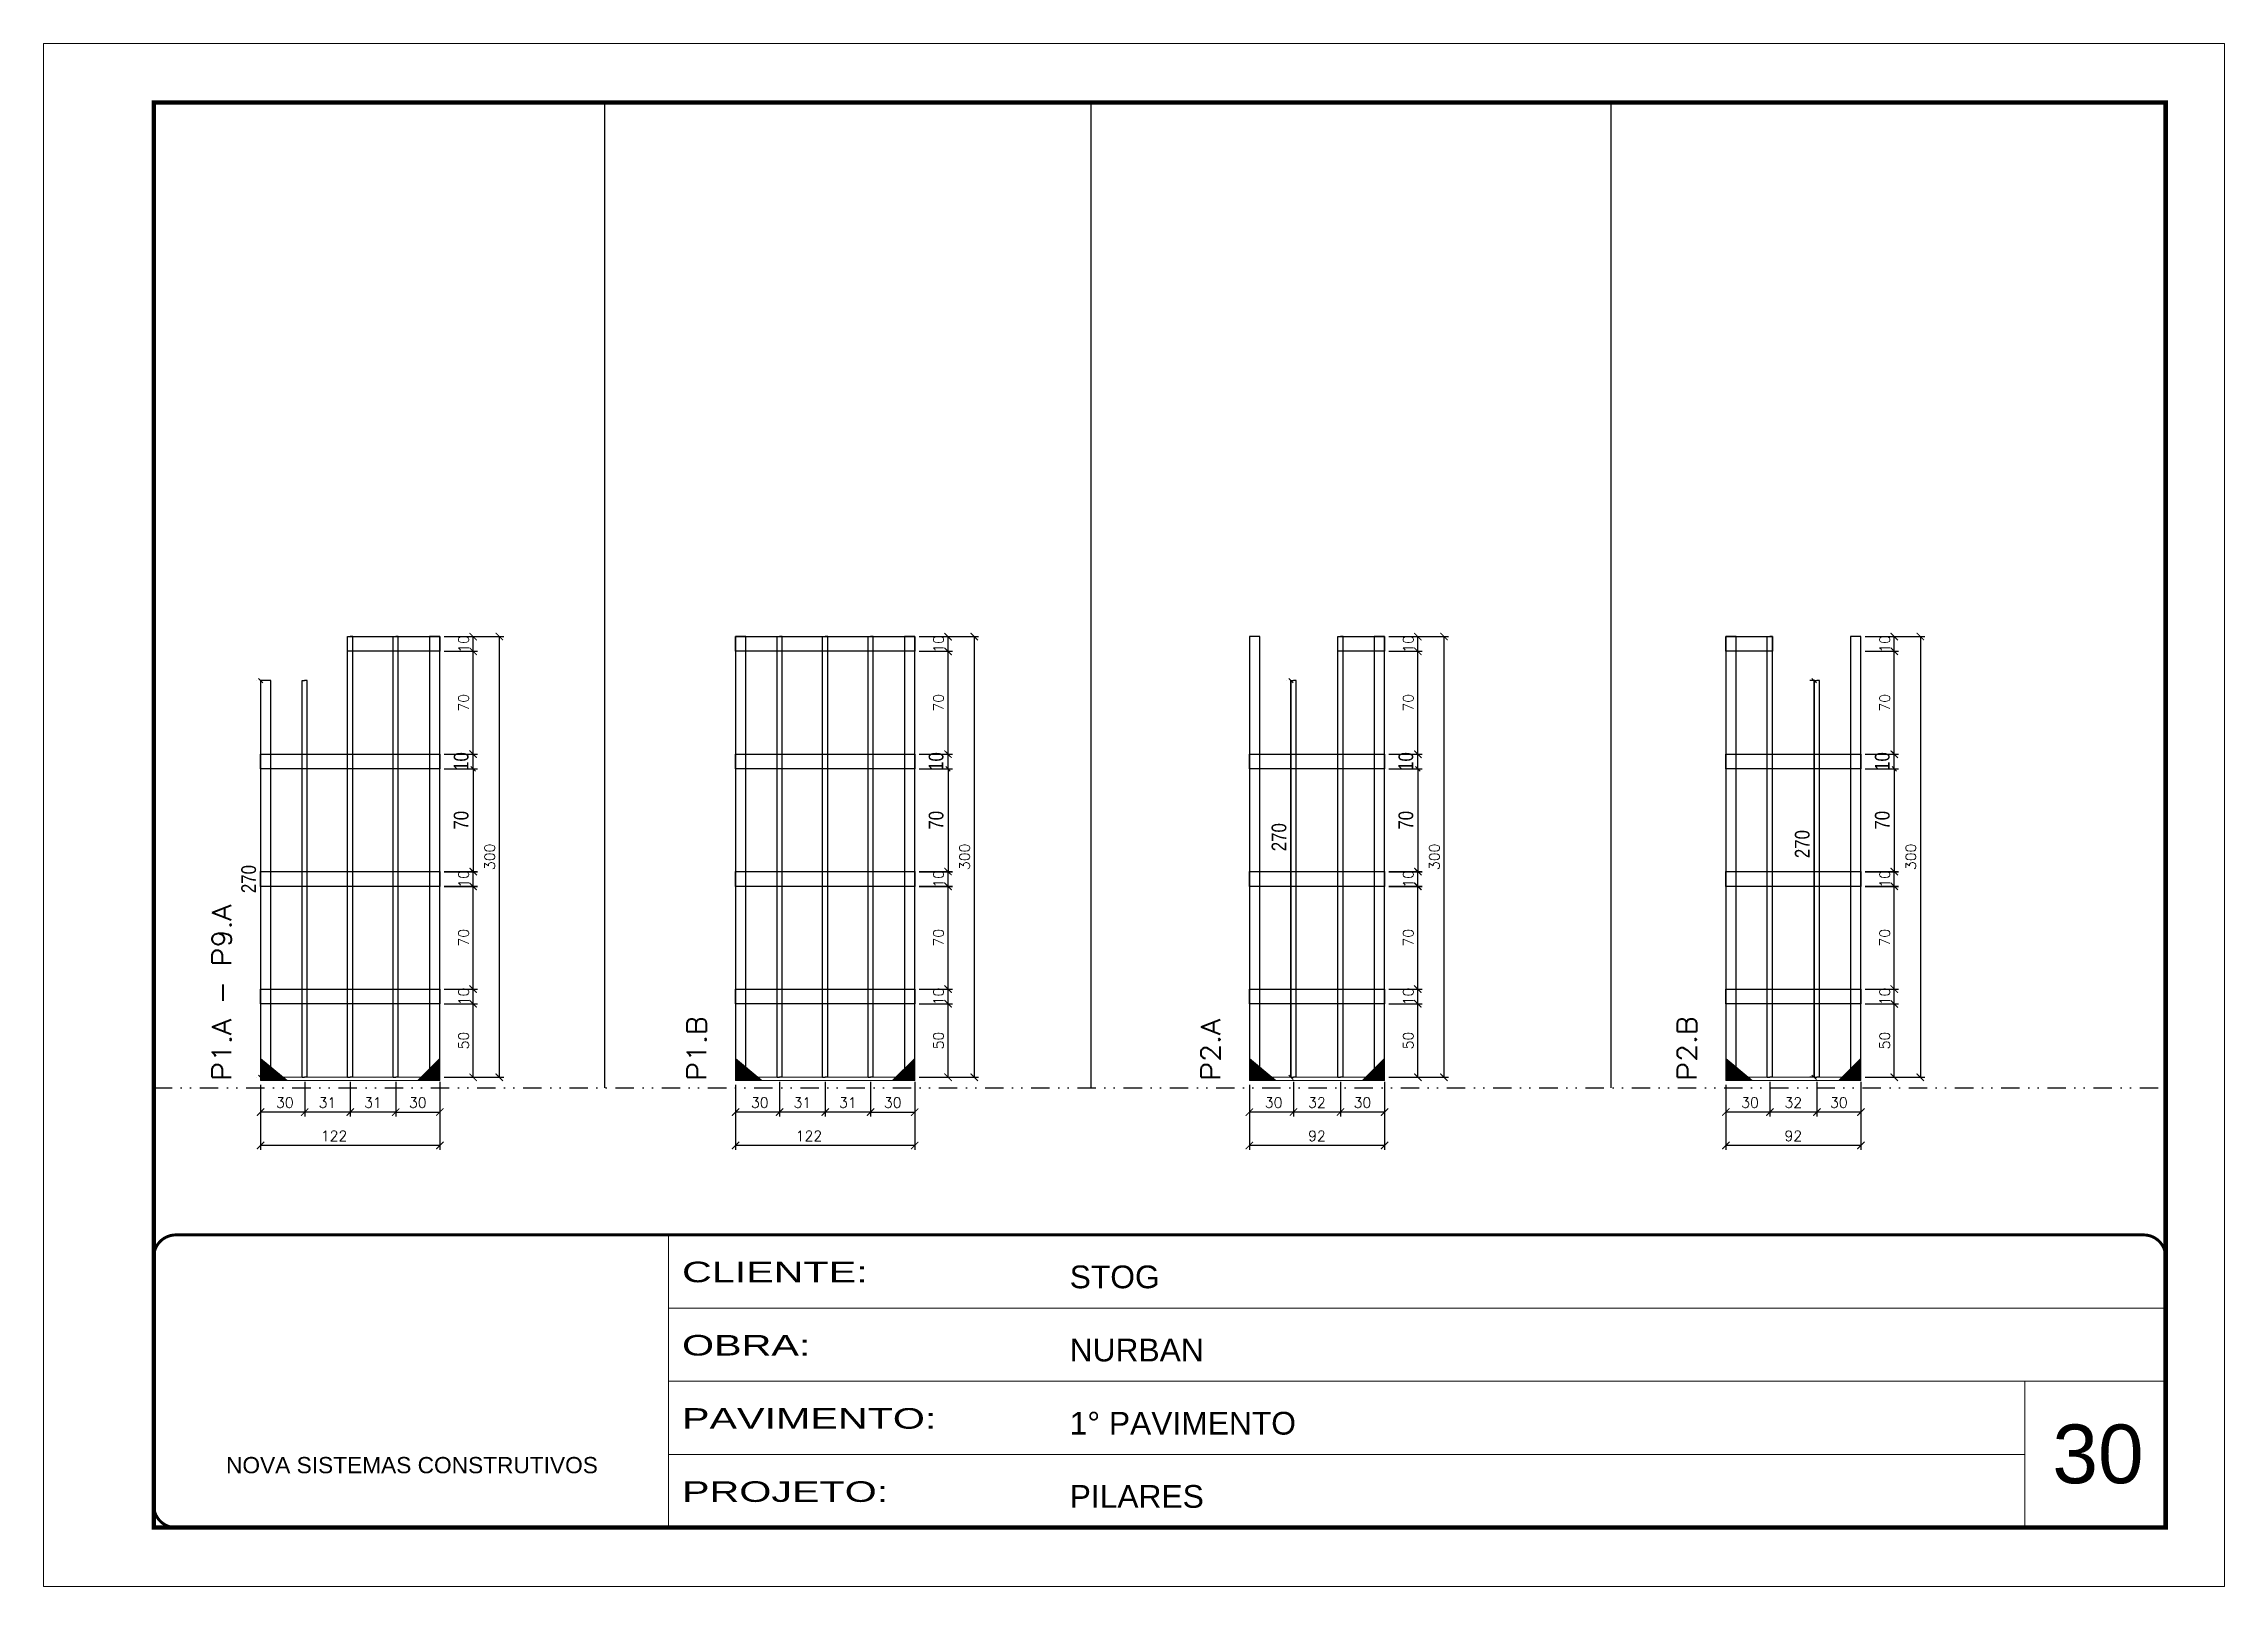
# Model space of a CAD drawing. Header units: millimetres. Extents: x 169816 to 178745, y 96537 to 113647.
# Drawn here: x 171415 to 172900, y 103429 to 104479 of the extents above; entities that cross this region are included whole.
import ezdxf

# ---------------------------------------------------------------- set-up
doc = ezdxf.new("R2010")
doc.units = ezdxf.units.MM
for name, pattern in [('CONTINUO', [0]), ('DASHED', [0.75, 0.5, -0.25]), ('DIVIDE2', [0.625, 0.25, -0.125, 0, -0.125, 0, -0.125]), ('HIDDEN', [0.375, 0.25, -0.125])]:
    doc.linetypes.add(name, pattern=pattern)
for name, color, linetype, lineweight in [('CARIMBO', 255, 'Continuous', 9), ('Folhas', 255, 'Continuous', 9), ('Madeira', 126, 'Continuous', 18), ('Sarr 2.2x7', 40, 'Continuous', 9), ('SARRAFO DE PRESSAO', 251, 'DASHED', 9), ('Texto Seção', 7, 'Continuous', 15)]:
    doc.layers.add(name, color=color, linetype=linetype, lineweight=lineweight)
for name, color, linetype in [('COTA', 241, 'Continuous'), ('Nível', 160, 'Continuous'), ('SARR_2.2x10', 60, 'Continuous'), ('SARR_3.5x7', 81, 'Continuous'), ('SARR_7x7', 40, 'Continuous'), ('Texto Nível', 251, 'Continuous')]:
    doc.layers.add(name, color=color, linetype=linetype)
doc.styles.add('ARIAL', font='arial.ttf')
doc.styles.add('COTA TECNICA', font='techl___.ttf', dxfattribs={"height": 10})
doc.styles.add('REGUA-120', font='ROMANS.shx', dxfattribs={"height": 15})
doc.styles.add('ROMANS', font='romans.shx')
doc.styles.add('Tecnologia', font='')
doc.styles.get('Tecnologia').set_extended_font_data('Forgotten Futurist')
doc.dimstyles.new('Cota Paínel', dxfattribs={"dimtxt": 7, "dimasz": 5, "dimexe": 3, "dimexo": 3, "dimgap": 3, "dimtad": 1, "dimdec": 1, "dimzin": 12, "dimdsep": 46, "dimtxsty": 'ROMANS', "dimblk": 'ARCHTICK', "dimcen": 0, "dimclrd": 4, "dimclre": 4, "dimclrt": 1, "dimadec": 1, "dimazin": 3, "dimtfac": 1, "dimtdec": 1, "dimtmove": 0, "dimatfit": 3, "dimldrblk": 'OBLIQUE', "dimfxl": 1, "dimtolj": 1, "dimtzin": 12, "dimarcsym": 0})
doc.dimstyles.new('PAINEL', dxfattribs={"dimtxt": 10, "dimasz": 3, "dimexe": 3, "dimexo": 3, "dimgap": 3, "dimtad": 1, "dimdec": 1, "dimzin": 12, "dimdsep": 46, "dimtxsty": 'COTA TECNICA', "dimblk1": 'OBLIQUE', "dimblk2": 'OBLIQUE', "dimsah": 1, "dimcen": 0.9, "dimclrd": 4, "dimclre": 4, "dimclrt": 240, "dimadec": 1, "dimazin": 3, "dimtfac": 1, "dimtdec": 1, "dimtmove": 0, "dimatfit": 3, "dimfxl": 1, "dimtolj": 1, "dimtzin": 12, "dimarcsym": 0})

msp = doc.modelspace()

# ---------------------------------------------------------------- texts
at = {"layer": 'CARIMBO', "style": 'ARIAL'}
msp.add_text('30', height=40, dxfattribs=at).set_placement((172782.38, 103498.65))
at = {"layer": 'Texto Seção', "style": 'REGUA-120', "width": 1.1}
for s, p in [('P1.A - P9.A', (171542.33, 103772.55)), ('P1.B', (171865.74, 103772.55)), ('P2.A', (172215.66, 103772.55)), ('P2.B', (172540.04, 103772.55))]:
    msp.add_text(s, height=13, rotation=90, dxfattribs=at).set_placement(p)

# ---------------------------------------------------------------- blocks, each defined once
blk = doc.blocks.new('9999999999')
at = {"color": 30, "linetype": 'CONTINUO'}
for p, q in [((98564.6, 34230.2), (98564.6, 34429.4)), ((98564.6, 34379.6), (99584, 34379.6)), ((98564.6, 34329.8), (99488, 34329.8)), ((99584, 34329.8), (99488, 34329.8)), ((99488, 34329.8), (99488, 34230.2)), ((98564.6, 34280), (99488, 34280))]:
    blk.add_line(p, q, dxfattribs=at)
at = {"color": 30, "linetype": 'CONTINUO', "const_width": 2}
blk.add_lwpolyline([(99584, 34230.2), (99584, 34414.4, 0.414214), (99569, 34429.4), (98229, 34429.4, 0.414214), (98214, 34414.4), (98214, 34245.2, 0.414214), (98229, 34230.2), (99584, 34230.2)], format="xyb", dxfattribs=at)
at = {"layer": 'Folhas'}
blk.add_lwpolyline([(98139, 34190.2), (99624, 34190.2), (99624, 35240.2), (98139, 35240.2)], close=True, dxfattribs=at)
at = {"layer": 'Folhas', "color": 30, "const_width": 3}
blk.add_lwpolyline([(98214, 34230.2), (99584, 34230.2), (99584, 35200.2), (98214, 35200.2)], close=True, dxfattribs=at)
at = {"color": 7, "linetype": 'Continuous', "ltscale": 5, "style": 'ARIAL'}
for s, height, p in [('STOG', 15.48, (98837.7, 34393.1)), ('NURBAN', 15.48, (98837.7, 34343.3)), ('1° PAVIMENTO', 15.483, (98837.7, 34293.5)), ('NOVA SISTEMAS CONSTRUTIVOS', 11.059, (98263.2, 34267.2)), ('PILARES', 15.48, (98837.7, 34243.7))]:
    blk.add_text(s, height=height, dxfattribs=at).set_placement(p)
at = {"layer": 'Folhas', "color": 7, "style": 'Tecnologia', "width": 1.5}
for s, p in [('CLIENTE:', (98573.7, 34397.2)), ('OBRA:', (98573.7, 34347.3)), ('PAVIMENTO:', (98573.7, 34297.5)), ('PROJETO:', (98573.7, 34247.7))]:
    blk.add_text(s, height=14, dxfattribs=at).set_placement(p)
blk = doc.blocks.new('_ArchTick')
at = {"color": 0, "linetype": 'ByBlock', "const_width": 0.15}
blk.add_lwpolyline([(-0.5, -0.5), (0.5, 0.5)], dxfattribs=at)
blk = doc.blocks.new('*D493')
at = {"layer": 'COTA', "color": 4, "lineweight": -2, "transparency": 16777216}
for p, q in [((171562.3, 103756.8), (171562.3, 103725.6)), ((171684.3, 103756.8), (171684.3, 103725.6)), ((171684.3, 103728.6), (171562.3, 103728.6))]:
    blk.add_line(p, q, dxfattribs=at)
at = {"layer": 'Defpoints', "color": 0, "transparency": 16777216}
for p in [(171562.3, 103759.8), (171684.3, 103759.8), (171562.3, 103728.6)]:
    blk.add_point(p, dxfattribs=at)
at = {"layer": 'COTA', "color": 4, "lineweight": -2, "transparency": 16777216, "xscale": 5, "yscale": 5, "zscale": 5, "rotation": 180}
blk.add_blockref('_ArchTick', (171562.3, 103728.6), dxfattribs=at)
at = {"layer": 'COTA', "color": 4, "lineweight": -2, "transparency": 16777216, "xscale": 5, "yscale": 5, "zscale": 5}
blk.add_blockref('_ArchTick', (171684.3, 103728.6), dxfattribs=at)
at = {"layer": 'COTA', "color": 1, "transparency": 16777216, "insert": (171612.3, 103735.1), "char_height": 7, "attachment_point": 5, "style": 'ROMANS'}
blk.add_mtext('\\A1;122', dxfattribs=at)
blk = doc.blocks.new('_Oblique')
at = {"color": 0, "linetype": 'ByBlock', "lineweight": -2}
blk.add_line((-0.5, -0.5), (0.5, 0.5), dxfattribs=at)
blk = doc.blocks.new('*D494')
at = {"layer": 'COTA', "color": 4, "lineweight": -2, "transparency": 16777216}
for p, q in [((171654.3, 103772), (171654.3, 103748.3)), ((171684.3, 103772), (171684.3, 103748.3)), ((171654.3, 103751.3), (171684.3, 103751.3))]:
    blk.add_line(p, q, dxfattribs=at)
at = {"layer": 'Defpoints', "color": 0, "transparency": 16777216}
for p in [(171654.3, 103775), (171684.3, 103775), (171684.3, 103751.3)]:
    blk.add_point(p, dxfattribs=at)
at = {"layer": 'COTA', "color": 4, "lineweight": -2, "transparency": 16777216, "xscale": 5, "yscale": 5, "zscale": 5, "rotation": 180}
blk.add_blockref('_ArchTick', (171654.3, 103751.3), dxfattribs=at)
at = {"layer": 'COTA', "color": 4, "lineweight": -2, "transparency": 16777216, "xscale": 5, "yscale": 5, "zscale": 5}
blk.add_blockref('_ArchTick', (171684.3, 103751.3), dxfattribs=at)
at = {"layer": 'COTA', "color": 1, "transparency": 16777216, "insert": (171669.3, 103757.8), "char_height": 7, "attachment_point": 5, "style": 'ROMANS'}
blk.add_mtext('\\A1;30', dxfattribs=at)
blk = doc.blocks.new('*D495')
at = {"layer": 'COTA', "color": 4, "lineweight": -2, "transparency": 16777216}
for p, q in [((171592.3, 103772), (171592.3, 103748.3)), ((171562.3, 103769.8), (171562.3, 103748.3)), ((171592.3, 103751.3), (171562.3, 103751.3))]:
    blk.add_line(p, q, dxfattribs=at)
at = {"layer": 'Defpoints', "color": 0, "transparency": 16777216}
for p in [(171562.3, 103772.8), (171592.3, 103775), (171562.3, 103751.3)]:
    blk.add_point(p, dxfattribs=at)
at = {"layer": 'COTA', "color": 4, "lineweight": -2, "transparency": 16777216, "xscale": 5, "yscale": 5, "zscale": 5, "rotation": 180}
blk.add_blockref('_ArchTick', (171562.3, 103751.3), dxfattribs=at)
at = {"layer": 'COTA', "color": 4, "lineweight": -2, "transparency": 16777216, "xscale": 5, "yscale": 5, "zscale": 5}
blk.add_blockref('_ArchTick', (171592.3, 103751.3), dxfattribs=at)
at = {"layer": 'COTA', "color": 1, "transparency": 16777216, "insert": (171578.8, 103757.8), "char_height": 7, "attachment_point": 5, "style": 'ROMANS'}
blk.add_mtext('\\A1;30', dxfattribs=at)
blk = doc.blocks.new('*D496')
at = {"layer": 'COTA', "color": 4, "lineweight": -2, "transparency": 16777216}
for p, q in [((171623.3, 103772), (171623.3, 103748.3)), ((171654.3, 103772), (171654.3, 103748.3)), ((171654.3, 103751.3), (171623.3, 103751.3))]:
    blk.add_line(p, q, dxfattribs=at)
at = {"layer": 'Defpoints', "color": 0, "transparency": 16777216}
for p in [(171623.3, 103775), (171654.3, 103775), (171623.3, 103751.3)]:
    blk.add_point(p, dxfattribs=at)
at = {"layer": 'COTA', "color": 4, "lineweight": -2, "transparency": 16777216, "xscale": 5, "yscale": 5, "zscale": 5, "rotation": 180}
blk.add_blockref('_ArchTick', (171623.3, 103751.3), dxfattribs=at)
at = {"layer": 'COTA', "color": 4, "lineweight": -2, "transparency": 16777216, "xscale": 5, "yscale": 5, "zscale": 5}
blk.add_blockref('_ArchTick', (171654.3, 103751.3), dxfattribs=at)
at = {"layer": 'COTA', "color": 1, "transparency": 16777216, "insert": (171638.8, 103757.8), "char_height": 7, "attachment_point": 5, "style": 'ROMANS'}
blk.add_mtext('\\A1;31', dxfattribs=at)
blk = doc.blocks.new('*D497')
at = {"layer": 'COTA', "color": 4, "lineweight": -2, "transparency": 16777216}
for p, q in [((171687.3, 103825), (171710, 103825)), ((171707, 103775), (171707, 103825)), ((171687.3, 103775), (171710, 103775))]:
    blk.add_line(p, q, dxfattribs=at)
at = {"layer": 'Defpoints', "color": 0, "transparency": 16777216}
for p in [(171684.3, 103825), (171707, 103825), (171684.3, 103775)]:
    blk.add_point(p, dxfattribs=at)
at = {"layer": 'COTA', "color": 4, "lineweight": -2, "transparency": 16777216, "xscale": 5, "yscale": 5, "zscale": 5}
for p, rotation in [((171707, 103825), 90), ((171707, 103775), 270)]:
    blk.add_blockref('_ArchTick', p, dxfattribs=dict(at, rotation=rotation))
at = {"layer": 'COTA', "color": 1, "transparency": 16777216, "insert": (171700.5, 103800), "char_height": 7, "attachment_point": 5, "rotation": 90, "style": 'ROMANS'}
blk.add_mtext('\\A1;50', dxfattribs=at)
blk = doc.blocks.new('*D498')
at = {"layer": 'COTA', "color": 4, "lineweight": -2, "transparency": 16777216}
for p, q in [((171592.3, 103772), (171592.3, 103748.3)), ((171623.3, 103772), (171623.3, 103748.3)), ((171623.3, 103751.3), (171592.3, 103751.3))]:
    blk.add_line(p, q, dxfattribs=at)
at = {"layer": 'Defpoints', "color": 0, "transparency": 16777216}
for p in [(171592.3, 103775), (171623.3, 103775), (171592.3, 103751.3)]:
    blk.add_point(p, dxfattribs=at)
at = {"layer": 'COTA', "color": 4, "lineweight": -2, "transparency": 16777216, "xscale": 5, "yscale": 5, "zscale": 5, "rotation": 180}
blk.add_blockref('_ArchTick', (171592.3, 103751.3), dxfattribs=at)
at = {"layer": 'COTA', "color": 4, "lineweight": -2, "transparency": 16777216, "xscale": 5, "yscale": 5, "zscale": 5}
blk.add_blockref('_ArchTick', (171623.3, 103751.3), dxfattribs=at)
at = {"layer": 'COTA', "color": 1, "transparency": 16777216, "insert": (171607.8, 103757.8), "char_height": 7, "attachment_point": 5, "style": 'ROMANS'}
blk.add_mtext('\\A1;31', dxfattribs=at)
blk = doc.blocks.new('*D499')
at = {"layer": 'COTA', "color": 4, "lineweight": -2, "transparency": 16777216}
for p, q in [((171687.3, 103835), (171710, 103835)), ((171707, 103825), (171707, 103835)), ((171687.3, 103825), (171710, 103825))]:
    blk.add_line(p, q, dxfattribs=at)
at = {"layer": 'Defpoints', "color": 0, "transparency": 16777216}
for p in [(171684.3, 103835), (171707, 103835), (171684.3, 103825)]:
    blk.add_point(p, dxfattribs=at)
at = {"layer": 'COTA', "color": 4, "lineweight": -2, "transparency": 16777216, "xscale": 5, "yscale": 5, "zscale": 5}
for p, rotation in [((171707, 103835), 90), ((171707, 103825), 270)]:
    blk.add_blockref('_ArchTick', p, dxfattribs=dict(at, rotation=rotation))
at = {"layer": 'COTA', "color": 1, "transparency": 16777216, "insert": (171700.5, 103830), "char_height": 7, "attachment_point": 5, "rotation": 90, "style": 'ROMANS'}
blk.add_mtext('\\A1;10', dxfattribs=at)
blk = doc.blocks.new('*D500')
at = {"layer": 'COTA', "color": 4, "lineweight": -2, "transparency": 16777216}
for p, q in [((171687.3, 103904.9), (171710, 103904.9)), ((171707, 103835), (171707, 103904.9)), ((171687.3, 103835), (171710, 103835))]:
    blk.add_line(p, q, dxfattribs=at)
at = {"layer": 'Defpoints', "color": 0, "transparency": 16777216}
for p in [(171684.3, 103904.9), (171707, 103904.9), (171684.3, 103835)]:
    blk.add_point(p, dxfattribs=at)
at = {"layer": 'COTA', "color": 4, "lineweight": -2, "transparency": 16777216, "xscale": 5, "yscale": 5, "zscale": 5}
for p, rotation in [((171707, 103904.9), 90), ((171707, 103835), 270)]:
    blk.add_blockref('_ArchTick', p, dxfattribs=dict(at, rotation=rotation))
at = {"layer": 'COTA', "color": 1, "transparency": 16777216, "insert": (171700.5, 103870), "char_height": 7, "attachment_point": 5, "rotation": 90, "style": 'ROMANS'}
blk.add_mtext('\\A1;70', dxfattribs=at)
blk = doc.blocks.new('*D501')
at = {"layer": 'COTA', "color": 4, "lineweight": -2, "transparency": 16777216}
for p, q in [((171687.3, 103915), (171710, 103915)), ((171707, 103905), (171707, 103915)), ((171687.3, 103905), (171710, 103905))]:
    blk.add_line(p, q, dxfattribs=at)
at = {"layer": 'Defpoints', "color": 0, "transparency": 16777216}
for p in [(171684.3, 103915), (171707, 103915), (171684.3, 103905)]:
    blk.add_point(p, dxfattribs=at)
at = {"layer": 'COTA', "color": 4, "lineweight": -2, "transparency": 16777216, "xscale": 5, "yscale": 5, "zscale": 5}
for p, rotation in [((171707, 103915), 90), ((171707, 103905), 270)]:
    blk.add_blockref('_ArchTick', p, dxfattribs=dict(at, rotation=rotation))
at = {"layer": 'COTA', "color": 1, "transparency": 16777216, "insert": (171700.5, 103910), "char_height": 7, "attachment_point": 5, "rotation": 90, "style": 'ROMANS'}
blk.add_mtext('\\A1;10', dxfattribs=at)
blk = doc.blocks.new('*D502')
at = {"layer": 'COTA', "color": 4, "lineweight": -2, "transparency": 16777216}
for p, q in [((171687.3, 104075), (171727.8, 104075)), ((171724.8, 104075), (171724.8, 103775)), ((171687.3, 103775), (171727.8, 103775))]:
    blk.add_line(p, q, dxfattribs=at)
at = {"layer": 'Defpoints', "color": 0, "transparency": 16777216}
for p in [(171684.3, 104075), (171684.3, 103775), (171724.8, 103775)]:
    blk.add_point(p, dxfattribs=at)
at = {"layer": 'COTA', "color": 4, "lineweight": -2, "transparency": 16777216, "xscale": 5, "yscale": 5, "zscale": 5}
for p, rotation in [((171724.8, 104075), 90), ((171724.8, 103775), 270)]:
    blk.add_blockref('_ArchTick', p, dxfattribs=dict(at, rotation=rotation))
at = {"layer": 'COTA', "color": 1, "transparency": 16777216, "insert": (171718.3, 103925), "char_height": 7, "attachment_point": 5, "rotation": 90, "style": 'ROMANS'}
blk.add_mtext('\\A1;300', dxfattribs=at)
blk = doc.blocks.new('*D503')
at = {"layer": 'COTA', "color": 4, "lineweight": -2, "transparency": 16777216}
for p, q in [((171687.3, 104064.9), (171710, 104064.9)), ((171707, 103994.9), (171707, 104064.9)), ((171687.3, 103994.9), (171710, 103994.9))]:
    blk.add_line(p, q, dxfattribs=at)
at = {"layer": 'Defpoints', "color": 0, "transparency": 16777216}
for p in [(171684.3, 104064.9), (171707, 104064.9), (171684.3, 103994.9)]:
    blk.add_point(p, dxfattribs=at)
at = {"layer": 'COTA', "color": 4, "lineweight": -2, "transparency": 16777216, "xscale": 5, "yscale": 5, "zscale": 5}
for p, rotation in [((171707, 104064.9), 90), ((171707, 103994.9), 270)]:
    blk.add_blockref('_ArchTick', p, dxfattribs=dict(at, rotation=rotation))
at = {"layer": 'COTA', "color": 1, "transparency": 16777216, "insert": (171700.5, 104029.9), "char_height": 7, "attachment_point": 5, "rotation": 90, "style": 'ROMANS'}
blk.add_mtext('\\A1;70', dxfattribs=at)
blk = doc.blocks.new('*D504')
at = {"layer": 'COTA', "color": 4, "lineweight": -2, "transparency": 16777216}
for p, q in [((171687.3, 104074.9), (171710, 104074.9)), ((171707, 104064.9), (171707, 104074.9)), ((171687.3, 104064.9), (171710, 104064.9))]:
    blk.add_line(p, q, dxfattribs=at)
at = {"layer": 'Defpoints', "color": 0, "transparency": 16777216}
for p in [(171684.3, 104074.9), (171707, 104074.9), (171684.3, 104064.9)]:
    blk.add_point(p, dxfattribs=at)
at = {"layer": 'COTA', "color": 4, "lineweight": -2, "transparency": 16777216, "xscale": 5, "yscale": 5, "zscale": 5}
for p, rotation in [((171707, 104074.9), 90), ((171707, 104064.9), 270)]:
    blk.add_blockref('_ArchTick', p, dxfattribs=dict(at, rotation=rotation))
at = {"layer": 'COTA', "color": 1, "transparency": 16777216, "insert": (171700.5, 104069.9), "char_height": 7, "attachment_point": 5, "rotation": 90, "style": 'ROMANS'}
blk.add_mtext('\\A1;10', dxfattribs=at)
blk = doc.blocks.new('*D505')
at = {"layer": 'COTA', "color": 4, "lineweight": -2, "transparency": 16777216}
for p, q in [((171687.3, 103994.9), (171710, 103994.9)), ((171707, 103984.9), (171707, 103994.9)), ((171687.3, 103984.9), (171710, 103984.9))]:
    blk.add_line(p, q, dxfattribs=at)
at = {"layer": 'Defpoints', "color": 0, "transparency": 16777216}
for p in [(171684.3, 103994.9), (171707, 103994.9), (171684.3, 103984.9)]:
    blk.add_point(p, dxfattribs=at)
at = {"layer": 'COTA', "color": 4, "lineweight": -2, "transparency": 16777216, "xscale": 3, "yscale": 3, "zscale": 3}
for p, rotation in [((171707, 103994.9), 90), ((171707, 103984.9), 270)]:
    blk.add_blockref('_Oblique', p, dxfattribs=dict(at, rotation=rotation))
at = {"layer": 'COTA', "color": 240, "transparency": 16777216, "insert": (171698.9, 103989.9), "char_height": 10, "attachment_point": 5, "rotation": 90, "style": 'COTA TECNICA'}
blk.add_mtext('\\A1;10', dxfattribs=at)
blk = doc.blocks.new('*D506')
at = {"layer": 'COTA', "color": 4, "lineweight": -2, "transparency": 16777216}
for p, q in [((171687.3, 103984.9), (171710, 103984.9)), ((171707, 103984.9), (171707, 103914.9)), ((171687.3, 103914.9), (171710, 103914.9))]:
    blk.add_line(p, q, dxfattribs=at)
at = {"layer": 'Defpoints', "color": 0, "transparency": 16777216}
for p in [(171684.3, 103984.9), (171684.3, 103914.9), (171707, 103914.9)]:
    blk.add_point(p, dxfattribs=at)
at = {"layer": 'COTA', "color": 4, "lineweight": -2, "transparency": 16777216, "xscale": 3, "yscale": 3, "zscale": 3}
for p, rotation in [((171707, 103984.9), 90), ((171707, 103914.9), 270)]:
    blk.add_blockref('_Oblique', p, dxfattribs=dict(at, rotation=rotation))
at = {"layer": 'COTA', "color": 240, "transparency": 16777216, "insert": (171698.9, 103949.9), "char_height": 10, "attachment_point": 5, "rotation": 90, "style": 'COTA TECNICA'}
blk.add_mtext('\\A1;70', dxfattribs=at)
blk = doc.blocks.new('*D1138')
at = {"layer": 'COTA', "color": 4, "lineweight": -2, "transparency": 16777216}
for p, q in [((171559.3, 104045), (171559.3, 104045)), ((171562.3, 104045), (171562.3, 103775)), ((171559.3, 103775), (171559.3, 103775))]:
    blk.add_line(p, q, dxfattribs=at)
at = {"layer": 'Defpoints', "color": 0, "transparency": 16777216}
for p in [(171562.3, 104045), (171562.3, 103775), (171562.3, 103775)]:
    blk.add_point(p, dxfattribs=at)
at = {"layer": 'COTA', "color": 4, "lineweight": -2, "transparency": 16777216, "xscale": 3, "yscale": 3, "zscale": 3}
for p, rotation in [((171562.3, 104045), 90), ((171562.3, 103775), 270)]:
    blk.add_blockref('_Oblique', p, dxfattribs=dict(at, rotation=rotation))
at = {"layer": 'COTA', "color": 240, "transparency": 16777216, "insert": (171554.2, 103909.9), "char_height": 10, "attachment_point": 5, "rotation": 90, "style": 'COTA TECNICA'}
blk.add_mtext('\\A1;270', dxfattribs=at)
blk = doc.blocks.new('*D1141')
at = {"layer": 'COTA', "color": 4, "lineweight": -2, "transparency": 16777216}
for p, q in [((171885.7, 103756.8), (171885.7, 103725.6)), ((172007.7, 103756.8), (172007.7, 103725.6)), ((172007.7, 103728.6), (171885.7, 103728.6))]:
    blk.add_line(p, q, dxfattribs=at)
at = {"layer": 'Defpoints', "color": 0, "transparency": 16777216}
for p in [(171885.7, 103759.8), (172007.7, 103759.8), (171885.7, 103728.6)]:
    blk.add_point(p, dxfattribs=at)
at = {"layer": 'COTA', "color": 4, "lineweight": -2, "transparency": 16777216, "xscale": 5, "yscale": 5, "zscale": 5, "rotation": 180}
blk.add_blockref('_ArchTick', (171885.7, 103728.6), dxfattribs=at)
at = {"layer": 'COTA', "color": 4, "lineweight": -2, "transparency": 16777216, "xscale": 5, "yscale": 5, "zscale": 5}
blk.add_blockref('_ArchTick', (172007.7, 103728.6), dxfattribs=at)
at = {"layer": 'COTA', "color": 1, "transparency": 16777216, "insert": (171935.7, 103735.1), "char_height": 7, "attachment_point": 5, "style": 'ROMANS'}
blk.add_mtext('\\A1;122', dxfattribs=at)
blk = doc.blocks.new('*D1142')
at = {"layer": 'COTA', "color": 4, "lineweight": -2, "transparency": 16777216}
for p, q in [((171977.7, 103772), (171977.7, 103748.3)), ((172007.7, 103772), (172007.7, 103748.3)), ((171977.7, 103751.3), (172007.7, 103751.3))]:
    blk.add_line(p, q, dxfattribs=at)
at = {"layer": 'Defpoints', "color": 0, "transparency": 16777216}
for p in [(171977.7, 103775), (172007.7, 103775), (172007.7, 103751.3)]:
    blk.add_point(p, dxfattribs=at)
at = {"layer": 'COTA', "color": 4, "lineweight": -2, "transparency": 16777216, "xscale": 5, "yscale": 5, "zscale": 5, "rotation": 180}
blk.add_blockref('_ArchTick', (171977.7, 103751.3), dxfattribs=at)
at = {"layer": 'COTA', "color": 4, "lineweight": -2, "transparency": 16777216, "xscale": 5, "yscale": 5, "zscale": 5}
blk.add_blockref('_ArchTick', (172007.7, 103751.3), dxfattribs=at)
at = {"layer": 'COTA', "color": 1, "transparency": 16777216, "insert": (171992.7, 103757.8), "char_height": 7, "attachment_point": 5, "style": 'ROMANS'}
blk.add_mtext('\\A1;30', dxfattribs=at)
blk = doc.blocks.new('*D1143')
at = {"layer": 'COTA', "color": 4, "lineweight": -2, "transparency": 16777216}
for p, q in [((171915.7, 103772), (171915.7, 103748.3)), ((171885.7, 103769.8), (171885.7, 103748.3)), ((171915.7, 103751.3), (171885.7, 103751.3))]:
    blk.add_line(p, q, dxfattribs=at)
at = {"layer": 'Defpoints', "color": 0, "transparency": 16777216}
for p in [(171885.7, 103772.8), (171915.7, 103775), (171885.7, 103751.3)]:
    blk.add_point(p, dxfattribs=at)
at = {"layer": 'COTA', "color": 4, "lineweight": -2, "transparency": 16777216, "xscale": 5, "yscale": 5, "zscale": 5, "rotation": 180}
blk.add_blockref('_ArchTick', (171885.7, 103751.3), dxfattribs=at)
at = {"layer": 'COTA', "color": 4, "lineweight": -2, "transparency": 16777216, "xscale": 5, "yscale": 5, "zscale": 5}
blk.add_blockref('_ArchTick', (171915.7, 103751.3), dxfattribs=at)
at = {"layer": 'COTA', "color": 1, "transparency": 16777216, "insert": (171902.2, 103757.8), "char_height": 7, "attachment_point": 5, "style": 'ROMANS'}
blk.add_mtext('\\A1;30', dxfattribs=at)
blk = doc.blocks.new('*D1144')
at = {"layer": 'COTA', "color": 4, "lineweight": -2, "transparency": 16777216}
for p, q in [((171946.7, 103772), (171946.7, 103748.3)), ((171977.7, 103772), (171977.7, 103748.3)), ((171977.7, 103751.3), (171946.7, 103751.3))]:
    blk.add_line(p, q, dxfattribs=at)
at = {"layer": 'Defpoints', "color": 0, "transparency": 16777216}
for p in [(171946.7, 103775), (171977.7, 103775), (171946.7, 103751.3)]:
    blk.add_point(p, dxfattribs=at)
at = {"layer": 'COTA', "color": 4, "lineweight": -2, "transparency": 16777216, "xscale": 5, "yscale": 5, "zscale": 5, "rotation": 180}
blk.add_blockref('_ArchTick', (171946.7, 103751.3), dxfattribs=at)
at = {"layer": 'COTA', "color": 4, "lineweight": -2, "transparency": 16777216, "xscale": 5, "yscale": 5, "zscale": 5}
blk.add_blockref('_ArchTick', (171977.7, 103751.3), dxfattribs=at)
at = {"layer": 'COTA', "color": 1, "transparency": 16777216, "insert": (171962.2, 103757.8), "char_height": 7, "attachment_point": 5, "style": 'ROMANS'}
blk.add_mtext('\\A1;31', dxfattribs=at)
blk = doc.blocks.new('*D1145')
at = {"layer": 'COTA', "color": 4, "lineweight": -2, "transparency": 16777216}
for p, q in [((172010.7, 103825), (172033.4, 103825)), ((172030.4, 103775), (172030.4, 103825)), ((172010.7, 103775), (172033.4, 103775))]:
    blk.add_line(p, q, dxfattribs=at)
at = {"layer": 'Defpoints', "color": 0, "transparency": 16777216}
for p in [(172007.7, 103825), (172030.4, 103825), (172007.7, 103775)]:
    blk.add_point(p, dxfattribs=at)
at = {"layer": 'COTA', "color": 4, "lineweight": -2, "transparency": 16777216, "xscale": 5, "yscale": 5, "zscale": 5}
for p, rotation in [((172030.4, 103825), 90), ((172030.4, 103775), 270)]:
    blk.add_blockref('_ArchTick', p, dxfattribs=dict(at, rotation=rotation))
at = {"layer": 'COTA', "color": 1, "transparency": 16777216, "insert": (172023.9, 103800), "char_height": 7, "attachment_point": 5, "rotation": 90, "style": 'ROMANS'}
blk.add_mtext('\\A1;50', dxfattribs=at)
blk = doc.blocks.new('*D1146')
at = {"layer": 'COTA', "color": 4, "lineweight": -2, "transparency": 16777216}
for p, q in [((171915.7, 103772), (171915.7, 103748.3)), ((171946.7, 103772), (171946.7, 103748.3)), ((171946.7, 103751.3), (171915.7, 103751.3))]:
    blk.add_line(p, q, dxfattribs=at)
at = {"layer": 'Defpoints', "color": 0, "transparency": 16777216}
for p in [(171915.7, 103775), (171946.7, 103775), (171915.7, 103751.3)]:
    blk.add_point(p, dxfattribs=at)
at = {"layer": 'COTA', "color": 4, "lineweight": -2, "transparency": 16777216, "xscale": 5, "yscale": 5, "zscale": 5, "rotation": 180}
blk.add_blockref('_ArchTick', (171915.7, 103751.3), dxfattribs=at)
at = {"layer": 'COTA', "color": 4, "lineweight": -2, "transparency": 16777216, "xscale": 5, "yscale": 5, "zscale": 5}
blk.add_blockref('_ArchTick', (171946.7, 103751.3), dxfattribs=at)
at = {"layer": 'COTA', "color": 1, "transparency": 16777216, "insert": (171931.2, 103757.8), "char_height": 7, "attachment_point": 5, "style": 'ROMANS'}
blk.add_mtext('\\A1;31', dxfattribs=at)
blk = doc.blocks.new('*D1147')
at = {"layer": 'COTA', "color": 4, "lineweight": -2, "transparency": 16777216}
for p, q in [((172010.7, 103835), (172033.4, 103835)), ((172030.4, 103825), (172030.4, 103835)), ((172010.7, 103825), (172033.4, 103825))]:
    blk.add_line(p, q, dxfattribs=at)
at = {"layer": 'Defpoints', "color": 0, "transparency": 16777216}
for p in [(172007.7, 103835), (172030.4, 103835), (172007.7, 103825)]:
    blk.add_point(p, dxfattribs=at)
at = {"layer": 'COTA', "color": 4, "lineweight": -2, "transparency": 16777216, "xscale": 5, "yscale": 5, "zscale": 5}
for p, rotation in [((172030.4, 103835), 90), ((172030.4, 103825), 270)]:
    blk.add_blockref('_ArchTick', p, dxfattribs=dict(at, rotation=rotation))
at = {"layer": 'COTA', "color": 1, "transparency": 16777216, "insert": (172023.9, 103830), "char_height": 7, "attachment_point": 5, "rotation": 90, "style": 'ROMANS'}
blk.add_mtext('\\A1;10', dxfattribs=at)
blk = doc.blocks.new('*D1148')
at = {"layer": 'COTA', "color": 4, "lineweight": -2, "transparency": 16777216}
for p, q in [((172010.7, 103904.9), (172033.4, 103904.9)), ((172030.4, 103835), (172030.4, 103904.9)), ((172010.7, 103835), (172033.4, 103835))]:
    blk.add_line(p, q, dxfattribs=at)
at = {"layer": 'Defpoints', "color": 0, "transparency": 16777216}
for p in [(172007.7, 103904.9), (172030.4, 103904.9), (172007.7, 103835)]:
    blk.add_point(p, dxfattribs=at)
at = {"layer": 'COTA', "color": 4, "lineweight": -2, "transparency": 16777216, "xscale": 5, "yscale": 5, "zscale": 5}
for p, rotation in [((172030.4, 103904.9), 90), ((172030.4, 103835), 270)]:
    blk.add_blockref('_ArchTick', p, dxfattribs=dict(at, rotation=rotation))
at = {"layer": 'COTA', "color": 1, "transparency": 16777216, "insert": (172023.9, 103870), "char_height": 7, "attachment_point": 5, "rotation": 90, "style": 'ROMANS'}
blk.add_mtext('\\A1;70', dxfattribs=at)
blk = doc.blocks.new('*D1149')
at = {"layer": 'COTA', "color": 4, "lineweight": -2, "transparency": 16777216}
for p, q in [((172010.7, 103915), (172033.4, 103915)), ((172030.4, 103905), (172030.4, 103915)), ((172010.7, 103905), (172033.4, 103905))]:
    blk.add_line(p, q, dxfattribs=at)
at = {"layer": 'Defpoints', "color": 0, "transparency": 16777216}
for p in [(172007.7, 103915), (172030.4, 103915), (172007.7, 103905)]:
    blk.add_point(p, dxfattribs=at)
at = {"layer": 'COTA', "color": 4, "lineweight": -2, "transparency": 16777216, "xscale": 5, "yscale": 5, "zscale": 5}
for p, rotation in [((172030.4, 103915), 90), ((172030.4, 103905), 270)]:
    blk.add_blockref('_ArchTick', p, dxfattribs=dict(at, rotation=rotation))
at = {"layer": 'COTA', "color": 1, "transparency": 16777216, "insert": (172023.9, 103910), "char_height": 7, "attachment_point": 5, "rotation": 90, "style": 'ROMANS'}
blk.add_mtext('\\A1;10', dxfattribs=at)
blk = doc.blocks.new('*D1150')
at = {"layer": 'COTA', "color": 4, "lineweight": -2, "transparency": 16777216}
for p, q in [((172010.7, 104075), (172051.2, 104075)), ((172048.2, 104075), (172048.2, 103775)), ((172010.7, 103775), (172051.2, 103775))]:
    blk.add_line(p, q, dxfattribs=at)
at = {"layer": 'Defpoints', "color": 0, "transparency": 16777216}
for p in [(172007.7, 104075), (172007.7, 103775), (172048.2, 103775)]:
    blk.add_point(p, dxfattribs=at)
at = {"layer": 'COTA', "color": 4, "lineweight": -2, "transparency": 16777216, "xscale": 5, "yscale": 5, "zscale": 5}
for p, rotation in [((172048.2, 104075), 90), ((172048.2, 103775), 270)]:
    blk.add_blockref('_ArchTick', p, dxfattribs=dict(at, rotation=rotation))
at = {"layer": 'COTA', "color": 1, "transparency": 16777216, "insert": (172041.7, 103925), "char_height": 7, "attachment_point": 5, "rotation": 90, "style": 'ROMANS'}
blk.add_mtext('\\A1;300', dxfattribs=at)
blk = doc.blocks.new('*D1151')
at = {"layer": 'COTA', "color": 4, "lineweight": -2, "transparency": 16777216}
for p, q in [((172010.7, 104064.9), (172033.4, 104064.9)), ((172030.4, 103994.9), (172030.4, 104064.9)), ((172010.7, 103994.9), (172033.4, 103994.9))]:
    blk.add_line(p, q, dxfattribs=at)
at = {"layer": 'Defpoints', "color": 0, "transparency": 16777216}
for p in [(172007.7, 104064.9), (172030.4, 104064.9), (172007.7, 103994.9)]:
    blk.add_point(p, dxfattribs=at)
at = {"layer": 'COTA', "color": 4, "lineweight": -2, "transparency": 16777216, "xscale": 5, "yscale": 5, "zscale": 5}
for p, rotation in [((172030.4, 104064.9), 90), ((172030.4, 103994.9), 270)]:
    blk.add_blockref('_ArchTick', p, dxfattribs=dict(at, rotation=rotation))
at = {"layer": 'COTA', "color": 1, "transparency": 16777216, "insert": (172023.9, 104029.9), "char_height": 7, "attachment_point": 5, "rotation": 90, "style": 'ROMANS'}
blk.add_mtext('\\A1;70', dxfattribs=at)
blk = doc.blocks.new('*D1152')
at = {"layer": 'COTA', "color": 4, "lineweight": -2, "transparency": 16777216}
for p, q in [((172010.7, 104074.9), (172033.4, 104074.9)), ((172030.4, 104064.9), (172030.4, 104074.9)), ((172010.7, 104064.9), (172033.4, 104064.9))]:
    blk.add_line(p, q, dxfattribs=at)
at = {"layer": 'Defpoints', "color": 0, "transparency": 16777216}
for p in [(172007.7, 104074.9), (172030.4, 104074.9), (172007.7, 104064.9)]:
    blk.add_point(p, dxfattribs=at)
at = {"layer": 'COTA', "color": 4, "lineweight": -2, "transparency": 16777216, "xscale": 5, "yscale": 5, "zscale": 5}
for p, rotation in [((172030.4, 104074.9), 90), ((172030.4, 104064.9), 270)]:
    blk.add_blockref('_ArchTick', p, dxfattribs=dict(at, rotation=rotation))
at = {"layer": 'COTA', "color": 1, "transparency": 16777216, "insert": (172023.9, 104069.9), "char_height": 7, "attachment_point": 5, "rotation": 90, "style": 'ROMANS'}
blk.add_mtext('\\A1;10', dxfattribs=at)
blk = doc.blocks.new('*D1139')
at = {"layer": 'COTA', "color": 4, "lineweight": -2, "transparency": 16777216}
for p, q in [((172010.7, 103994.9), (172033.4, 103994.9)), ((172030.4, 103984.9), (172030.4, 103994.9)), ((172010.7, 103984.9), (172033.4, 103984.9))]:
    blk.add_line(p, q, dxfattribs=at)
at = {"layer": 'Defpoints', "color": 0, "transparency": 16777216}
for p in [(172007.7, 103994.9), (172030.4, 103994.9), (172007.7, 103984.9)]:
    blk.add_point(p, dxfattribs=at)
at = {"layer": 'COTA', "color": 4, "lineweight": -2, "transparency": 16777216, "xscale": 3, "yscale": 3, "zscale": 3}
for p, rotation in [((172030.4, 103994.9), 90), ((172030.4, 103984.9), 270)]:
    blk.add_blockref('_Oblique', p, dxfattribs=dict(at, rotation=rotation))
at = {"layer": 'COTA', "color": 240, "transparency": 16777216, "insert": (172022.3, 103989.9), "char_height": 10, "attachment_point": 5, "rotation": 90, "style": 'COTA TECNICA'}
blk.add_mtext('\\A1;10', dxfattribs=at)
blk = doc.blocks.new('*D1140')
at = {"layer": 'COTA', "color": 4, "lineweight": -2, "transparency": 16777216}
for p, q in [((172010.7, 103984.9), (172033.4, 103984.9)), ((172030.4, 103984.9), (172030.4, 103914.9)), ((172010.7, 103914.9), (172033.4, 103914.9))]:
    blk.add_line(p, q, dxfattribs=at)
at = {"layer": 'Defpoints', "color": 0, "transparency": 16777216}
for p in [(172007.7, 103984.9), (172007.7, 103914.9), (172030.4, 103914.9)]:
    blk.add_point(p, dxfattribs=at)
at = {"layer": 'COTA', "color": 4, "lineweight": -2, "transparency": 16777216, "xscale": 3, "yscale": 3, "zscale": 3}
for p, rotation in [((172030.4, 103984.9), 90), ((172030.4, 103914.9), 270)]:
    blk.add_blockref('_Oblique', p, dxfattribs=dict(at, rotation=rotation))
at = {"layer": 'COTA', "color": 240, "transparency": 16777216, "insert": (172022.3, 103949.9), "char_height": 10, "attachment_point": 5, "rotation": 90, "style": 'COTA TECNICA'}
blk.add_mtext('\\A1;70', dxfattribs=at)
blk = doc.blocks.new('*D1153')
at = {"layer": 'COTA', "color": 4, "lineweight": -2, "transparency": 16777216}
for p, q in [((172235.6, 103756.8), (172235.6, 103725.6)), ((172327.6, 103756.8), (172327.6, 103725.6)), ((172327.6, 103728.6), (172235.6, 103728.6))]:
    blk.add_line(p, q, dxfattribs=at)
at = {"layer": 'Defpoints', "color": 0, "transparency": 16777216}
for p in [(172235.6, 103759.8), (172327.6, 103759.8), (172235.6, 103728.6)]:
    blk.add_point(p, dxfattribs=at)
at = {"layer": 'COTA', "color": 4, "lineweight": -2, "transparency": 16777216, "xscale": 5, "yscale": 5, "zscale": 5, "rotation": 180}
blk.add_blockref('_ArchTick', (172235.6, 103728.6), dxfattribs=at)
at = {"layer": 'COTA', "color": 4, "lineweight": -2, "transparency": 16777216, "xscale": 5, "yscale": 5, "zscale": 5}
blk.add_blockref('_ArchTick', (172327.6, 103728.6), dxfattribs=at)
at = {"layer": 'COTA', "color": 1, "transparency": 16777216, "insert": (172281.6, 103735.1), "char_height": 7, "attachment_point": 5, "style": 'ROMANS'}
blk.add_mtext('\\A1;92', dxfattribs=at)
blk = doc.blocks.new('*D1154')
at = {"layer": 'COTA', "color": 4, "lineweight": -2, "transparency": 16777216}
for p, q in [((172265.6, 103772), (172265.6, 103748.3)), ((172235.6, 103769.8), (172235.6, 103748.3)), ((172265.6, 103751.3), (172235.6, 103751.3))]:
    blk.add_line(p, q, dxfattribs=at)
at = {"layer": 'Defpoints', "color": 0, "transparency": 16777216}
for p in [(172235.6, 103772.8), (172265.6, 103775), (172235.6, 103751.3)]:
    blk.add_point(p, dxfattribs=at)
at = {"layer": 'COTA', "color": 4, "lineweight": -2, "transparency": 16777216, "xscale": 5, "yscale": 5, "zscale": 5, "rotation": 180}
blk.add_blockref('_ArchTick', (172235.6, 103751.3), dxfattribs=at)
at = {"layer": 'COTA', "color": 4, "lineweight": -2, "transparency": 16777216, "xscale": 5, "yscale": 5, "zscale": 5}
blk.add_blockref('_ArchTick', (172265.6, 103751.3), dxfattribs=at)
at = {"layer": 'COTA', "color": 1, "transparency": 16777216, "insert": (172252.1, 103757.8), "char_height": 7, "attachment_point": 5, "style": 'ROMANS'}
blk.add_mtext('\\A1;30', dxfattribs=at)
blk = doc.blocks.new('*D1155')
at = {"layer": 'COTA', "color": 4, "lineweight": -2, "transparency": 16777216}
for p, q in [((172297.6, 103772), (172297.6, 103748.3)), ((172327.6, 103772), (172327.6, 103748.3)), ((172327.6, 103751.3), (172297.6, 103751.3))]:
    blk.add_line(p, q, dxfattribs=at)
at = {"layer": 'Defpoints', "color": 0, "transparency": 16777216}
for p in [(172297.6, 103775), (172327.6, 103775), (172297.6, 103751.3)]:
    blk.add_point(p, dxfattribs=at)
at = {"layer": 'COTA', "color": 4, "lineweight": -2, "transparency": 16777216, "xscale": 5, "yscale": 5, "zscale": 5, "rotation": 180}
blk.add_blockref('_ArchTick', (172297.6, 103751.3), dxfattribs=at)
at = {"layer": 'COTA', "color": 4, "lineweight": -2, "transparency": 16777216, "xscale": 5, "yscale": 5, "zscale": 5}
blk.add_blockref('_ArchTick', (172327.6, 103751.3), dxfattribs=at)
at = {"layer": 'COTA', "color": 1, "transparency": 16777216, "insert": (172312.6, 103757.8), "char_height": 7, "attachment_point": 5, "style": 'ROMANS'}
blk.add_mtext('\\A1;30', dxfattribs=at)
blk = doc.blocks.new('*D1156')
at = {"layer": 'COTA', "color": 4, "lineweight": -2, "transparency": 16777216}
for p, q in [((172330.6, 103825), (172353.3, 103825)), ((172350.3, 103775), (172350.3, 103825)), ((172330.6, 103775), (172353.3, 103775))]:
    blk.add_line(p, q, dxfattribs=at)
at = {"layer": 'Defpoints', "color": 0, "transparency": 16777216}
for p in [(172327.6, 103825), (172350.3, 103825), (172327.6, 103775)]:
    blk.add_point(p, dxfattribs=at)
at = {"layer": 'COTA', "color": 4, "lineweight": -2, "transparency": 16777216, "xscale": 5, "yscale": 5, "zscale": 5}
for p, rotation in [((172350.3, 103825), 90), ((172350.3, 103775), 270)]:
    blk.add_blockref('_ArchTick', p, dxfattribs=dict(at, rotation=rotation))
at = {"layer": 'COTA', "color": 1, "transparency": 16777216, "insert": (172343.8, 103800), "char_height": 7, "attachment_point": 5, "rotation": 90, "style": 'ROMANS'}
blk.add_mtext('\\A1;50', dxfattribs=at)
blk = doc.blocks.new('*D1157')
at = {"layer": 'COTA', "color": 4, "lineweight": -2, "transparency": 16777216}
for p, q in [((172265.6, 103772), (172265.6, 103748.3)), ((172297.6, 103772), (172297.6, 103748.3)), ((172297.6, 103751.3), (172265.6, 103751.3))]:
    blk.add_line(p, q, dxfattribs=at)
at = {"layer": 'Defpoints', "color": 0, "transparency": 16777216}
for p in [(172265.6, 103775), (172297.6, 103775), (172265.6, 103751.3)]:
    blk.add_point(p, dxfattribs=at)
at = {"layer": 'COTA', "color": 4, "lineweight": -2, "transparency": 16777216, "xscale": 5, "yscale": 5, "zscale": 5, "rotation": 180}
blk.add_blockref('_ArchTick', (172265.6, 103751.3), dxfattribs=at)
at = {"layer": 'COTA', "color": 4, "lineweight": -2, "transparency": 16777216, "xscale": 5, "yscale": 5, "zscale": 5}
blk.add_blockref('_ArchTick', (172297.6, 103751.3), dxfattribs=at)
at = {"layer": 'COTA', "color": 1, "transparency": 16777216, "insert": (172281.6, 103757.8), "char_height": 7, "attachment_point": 5, "style": 'ROMANS'}
blk.add_mtext('\\A1;32', dxfattribs=at)
blk = doc.blocks.new('*D1158')
at = {"layer": 'COTA', "color": 4, "lineweight": -2, "transparency": 16777216}
for p, q in [((172330.6, 103835), (172353.3, 103835)), ((172350.3, 103825), (172350.3, 103835)), ((172330.6, 103825), (172353.3, 103825))]:
    blk.add_line(p, q, dxfattribs=at)
at = {"layer": 'Defpoints', "color": 0, "transparency": 16777216}
for p in [(172327.6, 103835), (172350.3, 103835), (172327.6, 103825)]:
    blk.add_point(p, dxfattribs=at)
at = {"layer": 'COTA', "color": 4, "lineweight": -2, "transparency": 16777216, "xscale": 5, "yscale": 5, "zscale": 5}
for p, rotation in [((172350.3, 103835), 90), ((172350.3, 103825), 270)]:
    blk.add_blockref('_ArchTick', p, dxfattribs=dict(at, rotation=rotation))
at = {"layer": 'COTA', "color": 1, "transparency": 16777216, "insert": (172343.8, 103830), "char_height": 7, "attachment_point": 5, "rotation": 90, "style": 'ROMANS'}
blk.add_mtext('\\A1;10', dxfattribs=at)
blk = doc.blocks.new('*D1159')
at = {"layer": 'COTA', "color": 4, "lineweight": -2, "transparency": 16777216}
for p, q in [((172330.6, 103904.9), (172353.3, 103904.9)), ((172350.3, 103835), (172350.3, 103904.9)), ((172330.6, 103835), (172353.3, 103835))]:
    blk.add_line(p, q, dxfattribs=at)
at = {"layer": 'Defpoints', "color": 0, "transparency": 16777216}
for p in [(172327.6, 103904.9), (172350.3, 103904.9), (172327.6, 103835)]:
    blk.add_point(p, dxfattribs=at)
at = {"layer": 'COTA', "color": 4, "lineweight": -2, "transparency": 16777216, "xscale": 5, "yscale": 5, "zscale": 5}
for p, rotation in [((172350.3, 103904.9), 90), ((172350.3, 103835), 270)]:
    blk.add_blockref('_ArchTick', p, dxfattribs=dict(at, rotation=rotation))
at = {"layer": 'COTA', "color": 1, "transparency": 16777216, "insert": (172343.8, 103870), "char_height": 7, "attachment_point": 5, "rotation": 90, "style": 'ROMANS'}
blk.add_mtext('\\A1;70', dxfattribs=at)
blk = doc.blocks.new('*D1160')
at = {"layer": 'COTA', "color": 4, "lineweight": -2, "transparency": 16777216}
for p, q in [((172330.6, 103915), (172353.3, 103915)), ((172350.3, 103905), (172350.3, 103915)), ((172330.6, 103905), (172353.3, 103905))]:
    blk.add_line(p, q, dxfattribs=at)
at = {"layer": 'Defpoints', "color": 0, "transparency": 16777216}
for p in [(172327.6, 103915), (172350.3, 103915), (172327.6, 103905)]:
    blk.add_point(p, dxfattribs=at)
at = {"layer": 'COTA', "color": 4, "lineweight": -2, "transparency": 16777216, "xscale": 5, "yscale": 5, "zscale": 5}
for p, rotation in [((172350.3, 103915), 90), ((172350.3, 103905), 270)]:
    blk.add_blockref('_ArchTick', p, dxfattribs=dict(at, rotation=rotation))
at = {"layer": 'COTA', "color": 1, "transparency": 16777216, "insert": (172343.8, 103910), "char_height": 7, "attachment_point": 5, "rotation": 90, "style": 'ROMANS'}
blk.add_mtext('\\A1;10', dxfattribs=at)
blk = doc.blocks.new('*D1161')
at = {"layer": 'COTA', "color": 4, "lineweight": -2, "transparency": 16777216}
for p, q in [((172330.6, 104075), (172371.1, 104075)), ((172368.1, 104075), (172368.1, 103775)), ((172330.6, 103775), (172371.1, 103775))]:
    blk.add_line(p, q, dxfattribs=at)
at = {"layer": 'Defpoints', "color": 0, "transparency": 16777216}
for p in [(172327.6, 104075), (172327.6, 103775), (172368.1, 103775)]:
    blk.add_point(p, dxfattribs=at)
at = {"layer": 'COTA', "color": 4, "lineweight": -2, "transparency": 16777216, "xscale": 5, "yscale": 5, "zscale": 5}
for p, rotation in [((172368.1, 104075), 90), ((172368.1, 103775), 270)]:
    blk.add_blockref('_ArchTick', p, dxfattribs=dict(at, rotation=rotation))
at = {"layer": 'COTA', "color": 1, "transparency": 16777216, "insert": (172361.6, 103925), "char_height": 7, "attachment_point": 5, "rotation": 90, "style": 'ROMANS'}
blk.add_mtext('\\A1;300', dxfattribs=at)
blk = doc.blocks.new('*D1164')
at = {"layer": 'COTA', "color": 4, "lineweight": -2, "transparency": 16777216}
for p, q in [((172330.6, 104064.9), (172353.3, 104064.9)), ((172350.3, 103994.9), (172350.3, 104064.9)), ((172330.6, 103994.9), (172353.3, 103994.9))]:
    blk.add_line(p, q, dxfattribs=at)
at = {"layer": 'Defpoints', "color": 0, "transparency": 16777216}
for p in [(172327.6, 104064.9), (172350.3, 104064.9), (172327.6, 103994.9)]:
    blk.add_point(p, dxfattribs=at)
at = {"layer": 'COTA', "color": 4, "lineweight": -2, "transparency": 16777216, "xscale": 5, "yscale": 5, "zscale": 5}
for p, rotation in [((172350.3, 104064.9), 90), ((172350.3, 103994.9), 270)]:
    blk.add_blockref('_ArchTick', p, dxfattribs=dict(at, rotation=rotation))
at = {"layer": 'COTA', "color": 1, "transparency": 16777216, "insert": (172343.8, 104029.9), "char_height": 7, "attachment_point": 5, "rotation": 90, "style": 'ROMANS'}
blk.add_mtext('\\A1;70', dxfattribs=at)
blk = doc.blocks.new('*D1165')
at = {"layer": 'COTA', "color": 4, "lineweight": -2, "transparency": 16777216}
for p, q in [((172330.6, 104074.9), (172353.3, 104074.9)), ((172350.3, 104064.9), (172350.3, 104074.9)), ((172330.6, 104064.9), (172353.3, 104064.9))]:
    blk.add_line(p, q, dxfattribs=at)
at = {"layer": 'Defpoints', "color": 0, "transparency": 16777216}
for p in [(172327.6, 104074.9), (172350.3, 104074.9), (172327.6, 104064.9)]:
    blk.add_point(p, dxfattribs=at)
at = {"layer": 'COTA', "color": 4, "lineweight": -2, "transparency": 16777216, "xscale": 5, "yscale": 5, "zscale": 5}
for p, rotation in [((172350.3, 104074.9), 90), ((172350.3, 104064.9), 270)]:
    blk.add_blockref('_ArchTick', p, dxfattribs=dict(at, rotation=rotation))
at = {"layer": 'COTA', "color": 1, "transparency": 16777216, "insert": (172343.8, 104069.9), "char_height": 7, "attachment_point": 5, "rotation": 90, "style": 'ROMANS'}
blk.add_mtext('\\A1;10', dxfattribs=at)
blk = doc.blocks.new('*D1162')
at = {"layer": 'COTA', "color": 4, "lineweight": -2, "transparency": 16777216}
for p, q in [((172330.6, 103994.9), (172353.3, 103994.9)), ((172350.3, 103984.9), (172350.3, 103994.9)), ((172330.6, 103984.9), (172353.3, 103984.9))]:
    blk.add_line(p, q, dxfattribs=at)
at = {"layer": 'Defpoints', "color": 0, "transparency": 16777216}
for p in [(172327.6, 103994.9), (172350.3, 103994.9), (172327.6, 103984.9)]:
    blk.add_point(p, dxfattribs=at)
at = {"layer": 'COTA', "color": 4, "lineweight": -2, "transparency": 16777216, "xscale": 3, "yscale": 3, "zscale": 3}
for p, rotation in [((172350.3, 103994.9), 90), ((172350.3, 103984.9), 270)]:
    blk.add_blockref('_Oblique', p, dxfattribs=dict(at, rotation=rotation))
at = {"layer": 'COTA', "color": 240, "transparency": 16777216, "insert": (172342.2, 103989.9), "char_height": 10, "attachment_point": 5, "rotation": 90, "style": 'COTA TECNICA'}
blk.add_mtext('\\A1;10', dxfattribs=at)
blk = doc.blocks.new('*D1163')
at = {"layer": 'COTA', "color": 4, "lineweight": -2, "transparency": 16777216}
for p, q in [((172330.6, 103984.9), (172353.3, 103984.9)), ((172350.3, 103984.9), (172350.3, 103914.9)), ((172330.6, 103914.9), (172353.3, 103914.9))]:
    blk.add_line(p, q, dxfattribs=at)
at = {"layer": 'Defpoints', "color": 0, "transparency": 16777216}
for p in [(172327.6, 103984.9), (172327.6, 103914.9), (172350.3, 103914.9)]:
    blk.add_point(p, dxfattribs=at)
at = {"layer": 'COTA', "color": 4, "lineweight": -2, "transparency": 16777216, "xscale": 3, "yscale": 3, "zscale": 3}
for p, rotation in [((172350.3, 103984.9), 90), ((172350.3, 103914.9), 270)]:
    blk.add_blockref('_Oblique', p, dxfattribs=dict(at, rotation=rotation))
at = {"layer": 'COTA', "color": 240, "transparency": 16777216, "insert": (172342.2, 103949.9), "char_height": 10, "attachment_point": 5, "rotation": 90, "style": 'COTA TECNICA'}
blk.add_mtext('\\A1;70', dxfattribs=at)
blk = doc.blocks.new('*D1166')
at = {"layer": 'COTA', "color": 4, "lineweight": -2, "transparency": 16777216}
for p, q in [((172260.9, 104045), (172260.9, 104045)), ((172263.9, 104045), (172263.9, 103775)), ((172266.9, 103775), (172266.9, 103775))]:
    blk.add_line(p, q, dxfattribs=at)
at = {"layer": 'Defpoints', "color": 0, "transparency": 16777216}
for p in [(172263.9, 104045), (172263.9, 103775), (172263.9, 103775)]:
    blk.add_point(p, dxfattribs=at)
at = {"layer": 'COTA', "color": 4, "lineweight": -2, "transparency": 16777216, "xscale": 3, "yscale": 3, "zscale": 3}
for p, rotation in [((172263.9, 104045), 90), ((172263.9, 103775), 270)]:
    blk.add_blockref('_Oblique', p, dxfattribs=dict(at, rotation=rotation))
at = {"layer": 'COTA', "color": 240, "transparency": 16777216, "insert": (172255.8, 103938.4), "char_height": 10, "attachment_point": 5, "rotation": 90, "style": 'COTA TECNICA'}
blk.add_mtext('\\A1;270', dxfattribs=at)
blk = doc.blocks.new('*D1167')
at = {"layer": 'COTA', "color": 4, "lineweight": -2, "transparency": 16777216}
for p, q in [((172560, 103756.8), (172560, 103725.6)), ((172652, 103756.8), (172652, 103725.6)), ((172652, 103728.6), (172560, 103728.6))]:
    blk.add_line(p, q, dxfattribs=at)
at = {"layer": 'Defpoints', "color": 0, "transparency": 16777216}
for p in [(172560, 103759.8), (172652, 103759.8), (172560, 103728.6)]:
    blk.add_point(p, dxfattribs=at)
at = {"layer": 'COTA', "color": 4, "lineweight": -2, "transparency": 16777216, "xscale": 5, "yscale": 5, "zscale": 5, "rotation": 180}
blk.add_blockref('_ArchTick', (172560, 103728.6), dxfattribs=at)
at = {"layer": 'COTA', "color": 4, "lineweight": -2, "transparency": 16777216, "xscale": 5, "yscale": 5, "zscale": 5}
blk.add_blockref('_ArchTick', (172652, 103728.6), dxfattribs=at)
at = {"layer": 'COTA', "color": 1, "transparency": 16777216, "insert": (172606, 103735.1), "char_height": 7, "attachment_point": 5, "style": 'ROMANS'}
blk.add_mtext('\\A1;92', dxfattribs=at)
blk = doc.blocks.new('*D1168')
at = {"layer": 'COTA', "color": 4, "lineweight": -2, "transparency": 16777216}
for p, q in [((172590, 103772), (172590, 103748.3)), ((172560, 103769.8), (172560, 103748.3)), ((172590, 103751.3), (172560, 103751.3))]:
    blk.add_line(p, q, dxfattribs=at)
at = {"layer": 'Defpoints', "color": 0, "transparency": 16777216}
for p in [(172560, 103772.8), (172590, 103775), (172560, 103751.3)]:
    blk.add_point(p, dxfattribs=at)
at = {"layer": 'COTA', "color": 4, "lineweight": -2, "transparency": 16777216, "xscale": 5, "yscale": 5, "zscale": 5, "rotation": 180}
blk.add_blockref('_ArchTick', (172560, 103751.3), dxfattribs=at)
at = {"layer": 'COTA', "color": 4, "lineweight": -2, "transparency": 16777216, "xscale": 5, "yscale": 5, "zscale": 5}
blk.add_blockref('_ArchTick', (172590, 103751.3), dxfattribs=at)
at = {"layer": 'COTA', "color": 1, "transparency": 16777216, "insert": (172576.5, 103757.8), "char_height": 7, "attachment_point": 5, "style": 'ROMANS'}
blk.add_mtext('\\A1;30', dxfattribs=at)
blk = doc.blocks.new('*D1169')
at = {"layer": 'COTA', "color": 4, "lineweight": -2, "transparency": 16777216}
for p, q in [((172622, 103772), (172622, 103748.3)), ((172652, 103772), (172652, 103748.3)), ((172652, 103751.3), (172622, 103751.3))]:
    blk.add_line(p, q, dxfattribs=at)
at = {"layer": 'Defpoints', "color": 0, "transparency": 16777216}
for p in [(172622, 103775), (172652, 103775), (172622, 103751.3)]:
    blk.add_point(p, dxfattribs=at)
at = {"layer": 'COTA', "color": 4, "lineweight": -2, "transparency": 16777216, "xscale": 5, "yscale": 5, "zscale": 5, "rotation": 180}
blk.add_blockref('_ArchTick', (172622, 103751.3), dxfattribs=at)
at = {"layer": 'COTA', "color": 4, "lineweight": -2, "transparency": 16777216, "xscale": 5, "yscale": 5, "zscale": 5}
blk.add_blockref('_ArchTick', (172652, 103751.3), dxfattribs=at)
at = {"layer": 'COTA', "color": 1, "transparency": 16777216, "insert": (172637, 103757.8), "char_height": 7, "attachment_point": 5, "style": 'ROMANS'}
blk.add_mtext('\\A1;30', dxfattribs=at)
blk = doc.blocks.new('*D1170')
at = {"layer": 'COTA', "color": 4, "lineweight": -2, "transparency": 16777216}
for p, q in [((172655, 103825), (172677.7, 103825)), ((172674.7, 103775), (172674.7, 103825)), ((172655, 103775), (172677.7, 103775))]:
    blk.add_line(p, q, dxfattribs=at)
at = {"layer": 'Defpoints', "color": 0, "transparency": 16777216}
for p in [(172652, 103825), (172674.7, 103825), (172652, 103775)]:
    blk.add_point(p, dxfattribs=at)
at = {"layer": 'COTA', "color": 4, "lineweight": -2, "transparency": 16777216, "xscale": 5, "yscale": 5, "zscale": 5}
for p, rotation in [((172674.7, 103825), 90), ((172674.7, 103775), 270)]:
    blk.add_blockref('_ArchTick', p, dxfattribs=dict(at, rotation=rotation))
at = {"layer": 'COTA', "color": 1, "transparency": 16777216, "insert": (172668.2, 103800), "char_height": 7, "attachment_point": 5, "rotation": 90, "style": 'ROMANS'}
blk.add_mtext('\\A1;50', dxfattribs=at)
blk = doc.blocks.new('*D1171')
at = {"layer": 'COTA', "color": 4, "lineweight": -2, "transparency": 16777216}
for p, q in [((172590, 103772), (172590, 103748.3)), ((172622, 103772), (172622, 103748.3)), ((172622, 103751.3), (172590, 103751.3))]:
    blk.add_line(p, q, dxfattribs=at)
at = {"layer": 'Defpoints', "color": 0, "transparency": 16777216}
for p in [(172590, 103775), (172622, 103775), (172590, 103751.3)]:
    blk.add_point(p, dxfattribs=at)
at = {"layer": 'COTA', "color": 4, "lineweight": -2, "transparency": 16777216, "xscale": 5, "yscale": 5, "zscale": 5, "rotation": 180}
blk.add_blockref('_ArchTick', (172590, 103751.3), dxfattribs=at)
at = {"layer": 'COTA', "color": 4, "lineweight": -2, "transparency": 16777216, "xscale": 5, "yscale": 5, "zscale": 5}
blk.add_blockref('_ArchTick', (172622, 103751.3), dxfattribs=at)
at = {"layer": 'COTA', "color": 1, "transparency": 16777216, "insert": (172606, 103757.8), "char_height": 7, "attachment_point": 5, "style": 'ROMANS'}
blk.add_mtext('\\A1;32', dxfattribs=at)
blk = doc.blocks.new('*D1172')
at = {"layer": 'COTA', "color": 4, "lineweight": -2, "transparency": 16777216}
for p, q in [((172655, 103835), (172677.7, 103835)), ((172674.7, 103825), (172674.7, 103835)), ((172655, 103825), (172677.7, 103825))]:
    blk.add_line(p, q, dxfattribs=at)
at = {"layer": 'Defpoints', "color": 0, "transparency": 16777216}
for p in [(172652, 103835), (172674.7, 103835), (172652, 103825)]:
    blk.add_point(p, dxfattribs=at)
at = {"layer": 'COTA', "color": 4, "lineweight": -2, "transparency": 16777216, "xscale": 5, "yscale": 5, "zscale": 5}
for p, rotation in [((172674.7, 103835), 90), ((172674.7, 103825), 270)]:
    blk.add_blockref('_ArchTick', p, dxfattribs=dict(at, rotation=rotation))
at = {"layer": 'COTA', "color": 1, "transparency": 16777216, "insert": (172668.2, 103830), "char_height": 7, "attachment_point": 5, "rotation": 90, "style": 'ROMANS'}
blk.add_mtext('\\A1;10', dxfattribs=at)
blk = doc.blocks.new('*D1173')
at = {"layer": 'COTA', "color": 4, "lineweight": -2, "transparency": 16777216}
for p, q in [((172655, 103904.9), (172677.7, 103904.9)), ((172674.7, 103835), (172674.7, 103904.9)), ((172655, 103835), (172677.7, 103835))]:
    blk.add_line(p, q, dxfattribs=at)
at = {"layer": 'Defpoints', "color": 0, "transparency": 16777216}
for p in [(172652, 103904.9), (172674.7, 103904.9), (172652, 103835)]:
    blk.add_point(p, dxfattribs=at)
at = {"layer": 'COTA', "color": 4, "lineweight": -2, "transparency": 16777216, "xscale": 5, "yscale": 5, "zscale": 5}
for p, rotation in [((172674.7, 103904.9), 90), ((172674.7, 103835), 270)]:
    blk.add_blockref('_ArchTick', p, dxfattribs=dict(at, rotation=rotation))
at = {"layer": 'COTA', "color": 1, "transparency": 16777216, "insert": (172668.2, 103870), "char_height": 7, "attachment_point": 5, "rotation": 90, "style": 'ROMANS'}
blk.add_mtext('\\A1;70', dxfattribs=at)
blk = doc.blocks.new('*D1174')
at = {"layer": 'COTA', "color": 4, "lineweight": -2, "transparency": 16777216}
for p, q in [((172655, 103915), (172677.7, 103915)), ((172674.7, 103905), (172674.7, 103915)), ((172655, 103905), (172677.7, 103905))]:
    blk.add_line(p, q, dxfattribs=at)
at = {"layer": 'Defpoints', "color": 0, "transparency": 16777216}
for p in [(172652, 103915), (172674.7, 103915), (172652, 103905)]:
    blk.add_point(p, dxfattribs=at)
at = {"layer": 'COTA', "color": 4, "lineweight": -2, "transparency": 16777216, "xscale": 5, "yscale": 5, "zscale": 5}
for p, rotation in [((172674.7, 103915), 90), ((172674.7, 103905), 270)]:
    blk.add_blockref('_ArchTick', p, dxfattribs=dict(at, rotation=rotation))
at = {"layer": 'COTA', "color": 1, "transparency": 16777216, "insert": (172668.2, 103910), "char_height": 7, "attachment_point": 5, "rotation": 90, "style": 'ROMANS'}
blk.add_mtext('\\A1;10', dxfattribs=at)
blk = doc.blocks.new('*D1175')
at = {"layer": 'COTA', "color": 4, "lineweight": -2, "transparency": 16777216}
for p, q in [((172655, 104075), (172695.5, 104075)), ((172692.5, 104075), (172692.5, 103775)), ((172655, 103775), (172695.5, 103775))]:
    blk.add_line(p, q, dxfattribs=at)
at = {"layer": 'Defpoints', "color": 0, "transparency": 16777216}
for p in [(172652, 104075), (172652, 103775), (172692.5, 103775)]:
    blk.add_point(p, dxfattribs=at)
at = {"layer": 'COTA', "color": 4, "lineweight": -2, "transparency": 16777216, "xscale": 5, "yscale": 5, "zscale": 5}
for p, rotation in [((172692.5, 104075), 90), ((172692.5, 103775), 270)]:
    blk.add_blockref('_ArchTick', p, dxfattribs=dict(at, rotation=rotation))
at = {"layer": 'COTA', "color": 1, "transparency": 16777216, "insert": (172686, 103925), "char_height": 7, "attachment_point": 5, "rotation": 90, "style": 'ROMANS'}
blk.add_mtext('\\A1;300', dxfattribs=at)
blk = doc.blocks.new('*D1178')
at = {"layer": 'COTA', "color": 4, "lineweight": -2, "transparency": 16777216}
for p, q in [((172655, 104064.9), (172677.7, 104064.9)), ((172674.7, 103994.9), (172674.7, 104064.9)), ((172655, 103994.9), (172677.7, 103994.9))]:
    blk.add_line(p, q, dxfattribs=at)
at = {"layer": 'Defpoints', "color": 0, "transparency": 16777216}
for p in [(172652, 104064.9), (172674.7, 104064.9), (172652, 103994.9)]:
    blk.add_point(p, dxfattribs=at)
at = {"layer": 'COTA', "color": 4, "lineweight": -2, "transparency": 16777216, "xscale": 5, "yscale": 5, "zscale": 5}
for p, rotation in [((172674.7, 104064.9), 90), ((172674.7, 103994.9), 270)]:
    blk.add_blockref('_ArchTick', p, dxfattribs=dict(at, rotation=rotation))
at = {"layer": 'COTA', "color": 1, "transparency": 16777216, "insert": (172668.2, 104029.9), "char_height": 7, "attachment_point": 5, "rotation": 90, "style": 'ROMANS'}
blk.add_mtext('\\A1;70', dxfattribs=at)
blk = doc.blocks.new('*D1179')
at = {"layer": 'COTA', "color": 4, "lineweight": -2, "transparency": 16777216}
for p, q in [((172655, 104074.9), (172677.7, 104074.9)), ((172674.7, 104064.9), (172674.7, 104074.9)), ((172655, 104064.9), (172677.7, 104064.9))]:
    blk.add_line(p, q, dxfattribs=at)
at = {"layer": 'Defpoints', "color": 0, "transparency": 16777216}
for p in [(172652, 104074.9), (172674.7, 104074.9), (172652, 104064.9)]:
    blk.add_point(p, dxfattribs=at)
at = {"layer": 'COTA', "color": 4, "lineweight": -2, "transparency": 16777216, "xscale": 5, "yscale": 5, "zscale": 5}
for p, rotation in [((172674.7, 104074.9), 90), ((172674.7, 104064.9), 270)]:
    blk.add_blockref('_ArchTick', p, dxfattribs=dict(at, rotation=rotation))
at = {"layer": 'COTA', "color": 1, "transparency": 16777216, "insert": (172668.2, 104069.9), "char_height": 7, "attachment_point": 5, "rotation": 90, "style": 'ROMANS'}
blk.add_mtext('\\A1;10', dxfattribs=at)
blk = doc.blocks.new('*D1176')
at = {"layer": 'COTA', "color": 4, "lineweight": -2, "transparency": 16777216}
for p, q in [((172655, 103994.9), (172677.7, 103994.9)), ((172674.7, 103984.9), (172674.7, 103994.9)), ((172655, 103984.9), (172677.7, 103984.9))]:
    blk.add_line(p, q, dxfattribs=at)
at = {"layer": 'Defpoints', "color": 0, "transparency": 16777216}
for p in [(172652, 103994.9), (172674.7, 103994.9), (172652, 103984.9)]:
    blk.add_point(p, dxfattribs=at)
at = {"layer": 'COTA', "color": 4, "lineweight": -2, "transparency": 16777216, "xscale": 3, "yscale": 3, "zscale": 3}
for p, rotation in [((172674.7, 103994.9), 90), ((172674.7, 103984.9), 270)]:
    blk.add_blockref('_Oblique', p, dxfattribs=dict(at, rotation=rotation))
at = {"layer": 'COTA', "color": 240, "transparency": 16777216, "insert": (172666.6, 103989.9), "char_height": 10, "attachment_point": 5, "rotation": 90, "style": 'COTA TECNICA'}
blk.add_mtext('\\A1;10', dxfattribs=at)
blk = doc.blocks.new('*D1177')
at = {"layer": 'COTA', "color": 4, "lineweight": -2, "transparency": 16777216}
for p, q in [((172655, 103984.9), (172677.7, 103984.9)), ((172674.7, 103984.9), (172674.7, 103914.9)), ((172655, 103914.9), (172677.7, 103914.9))]:
    blk.add_line(p, q, dxfattribs=at)
at = {"layer": 'Defpoints', "color": 0, "transparency": 16777216}
for p in [(172652, 103984.9), (172652, 103914.9), (172674.7, 103914.9)]:
    blk.add_point(p, dxfattribs=at)
at = {"layer": 'COTA', "color": 4, "lineweight": -2, "transparency": 16777216, "xscale": 3, "yscale": 3, "zscale": 3}
for p, rotation in [((172674.7, 103984.9), 90), ((172674.7, 103914.9), 270)]:
    blk.add_blockref('_Oblique', p, dxfattribs=dict(at, rotation=rotation))
at = {"layer": 'COTA', "color": 240, "transparency": 16777216, "insert": (172666.6, 103949.9), "char_height": 10, "attachment_point": 5, "rotation": 90, "style": 'COTA TECNICA'}
blk.add_mtext('\\A1;70', dxfattribs=at)
blk = doc.blocks.new('*D1180')
at = {"layer": 'COTA', "color": 4, "lineweight": -2, "transparency": 16777216}
for p, q in [((172620.7, 104045), (172617.2, 104045)), ((172620.2, 104045), (172620.2, 103775)), ((172620.7, 103775), (172617.2, 103775))]:
    blk.add_line(p, q, dxfattribs=at)
at = {"layer": 'Defpoints', "color": 0, "transparency": 16777216}
for p in [(172623.7, 104045), (172620.2, 103775), (172623.7, 103775)]:
    blk.add_point(p, dxfattribs=at)
at = {"layer": 'COTA', "color": 4, "lineweight": -2, "transparency": 16777216, "xscale": 3, "yscale": 3, "zscale": 3}
for p, rotation in [((172620.2, 104045), 90), ((172620.2, 103775), 270)]:
    blk.add_blockref('_Oblique', p, dxfattribs=dict(at, rotation=rotation))
at = {"layer": 'COTA', "color": 240, "transparency": 16777216, "insert": (172612.1, 103933.7), "char_height": 10, "attachment_point": 5, "rotation": 90, "style": 'COTA TECNICA'}
blk.add_mtext('\\A1;270', dxfattribs=at)

# ---------------------------------------------------------------- dimensions: what is measured, and where the dimension line sits
at = {"layer": 'COTA'}
for base, p1, p2, picture, middle in [((171724.78, 103774.99), (171684.27, 104074.99), (171684.27, 103774.99), '*D502', (171724.78, 103924.99)), ((171706.97, 104074.95), (171684.27, 104064.95), (171684.27, 104074.95), '*D504', (171706.97, 104069.95)), ((172048.19, 103774.99), (172007.68, 104074.99), (172007.68, 103774.99), '*D1150', (172048.19, 103924.99)), ((172030.38, 104074.95), (172007.68, 104064.95), (172007.68, 104074.95), '*D1152', (172030.38, 104069.95)), ((172368.11, 103774.99), (172327.61, 104074.99), (172327.6, 103774.99), '*D1161', (172368.11, 103924.99)), ((172350.3, 104074.95), (172327.61, 104064.95), (172327.61, 104074.95), '*D1165', (172350.3, 104069.95)), ((172692.49, 103774.99), (172651.98, 104074.99), (172651.98, 103774.99), '*D1175', (172692.49, 103924.99)), ((172674.68, 104074.95), (172651.98, 104064.95), (172651.98, 104074.95), '*D1179', (172674.68, 104069.95)), ((171706.97, 103914.99), (171684.27, 103904.99), (171684.27, 103914.99), '*D501', (171706.97, 103909.99)), ((172030.38, 103914.99), (172007.68, 103904.99), (172007.68, 103914.99), '*D1149', (172030.38, 103909.99)), ((172350.3, 103914.99), (172327.6, 103904.99), (172327.6, 103914.99), '*D1160', (172350.3, 103909.99)), ((172674.68, 103914.99), (172651.98, 103904.99), (172651.98, 103914.99), '*D1174', (172674.68, 103909.99))]:
    dim = msp.add_linear_dim(base=base, p1=p1, p2=p2, angle=90, dimstyle='Cota Paínel', override={"dimtad": 3}, dxfattribs=at)
    dim.commit()
    dim.dimension.update_dxf_attribs({"geometry": picture, "text_midpoint": middle, "dimtype": 160})
for base, p1, p2, picture, middle in [((171706.97, 104064.95), (171684.27, 103994.95), (171684.27, 104064.95), '*D503', (171700.47, 104029.95)), ((172030.38, 104064.95), (172007.68, 103994.95), (172007.68, 104064.95), '*D1151', (172023.88, 104029.95)), ((172350.3, 104064.95), (172327.61, 103994.95), (172327.61, 104064.95), '*D1164', (172343.8, 104029.95)), ((172674.68, 104064.95), (172651.98, 103994.95), (172651.98, 104064.95), '*D1178', (172668.18, 104029.95)), ((171706.97, 103904.95), (171684.27, 103834.99), (171684.27, 103904.95), '*D500', (171700.47, 103869.97)), ((172030.38, 103904.95), (172007.68, 103834.99), (172007.68, 103904.95), '*D1148', (172023.88, 103869.97)), ((172350.3, 103904.95), (172327.6, 103834.99), (172327.6, 103904.95), '*D1159', (172343.8, 103869.97)), ((172674.68, 103904.95), (172651.98, 103834.99), (172651.98, 103904.95), '*D1173', (172668.18, 103869.97))]:
    dim = msp.add_linear_dim(base=base, p1=p1, p2=p2, angle=90, dimstyle='Cota Paínel', override={"dimtad": 3}, dxfattribs=at)
    dim.commit()
    dim.dimension.update_dxf_attribs({"geometry": picture, "text_midpoint": middle})
for base, p1, p2, angle, dimstyle, picture, middle in [((171562.27, 103774.98), (171562.27, 104044.98), (171562.27, 103774.98), 90, 'PAINEL', '*D1138', (171562.27, 103909.95)), ((172263.85, 103774.98), (172263.86, 104044.98), (172263.85, 103774.98), 90, 'PAINEL', '*D1166', (172263.85, 103938.43)), ((172620.23, 103774.98), (172623.73, 104044.98), (172623.73, 103774.98), 90, 'PAINEL', '*D1180', (172620.23, 103933.68)), ((171706.97, 103994.95), (171684.27, 103984.95), (171684.27, 103994.95), 90, 'PAINEL', '*D505', (171706.97, 103989.95)), ((172030.38, 103994.95), (172007.68, 103984.95), (172007.68, 103994.95), 90, 'PAINEL', '*D1139', (172030.38, 103989.95)), ((172350.3, 103994.95), (172327.61, 103984.95), (172327.61, 103994.95), 90, 'PAINEL', '*D1162', (172350.3, 103989.95)), ((172674.68, 103994.95), (172651.98, 103984.95), (172651.98, 103994.95), 90, 'PAINEL', '*D1176', (172674.68, 103989.95)), ((171706.97, 103834.99), (171684.27, 103824.99), (171684.27, 103834.99), 90, 'Cota Paínel', '*D499', (171706.97, 103829.99)), ((172030.38, 103834.99), (172007.68, 103824.99), (172007.68, 103834.99), 90, 'Cota Paínel', '*D1147', (172030.38, 103829.99)), ((172350.3, 103834.99), (172327.6, 103824.99), (172327.6, 103834.99), 90, 'Cota Paínel', '*D1158', (172350.3, 103829.99)), ((172674.68, 103834.99), (172651.98, 103824.99), (172651.98, 103834.99), 90, 'Cota Paínel', '*D1172', (172674.68, 103829.99)), ((171562.27, 103751.29), (171592.27, 103774.99), (171562.27, 103772.79), 180, 'Cota Paínel', '*D495', (171578.77, 103751.29)), ((171885.68, 103751.29), (171915.68, 103774.99), (171885.68, 103772.79), 180, 'Cota Paínel', '*D1143', (171902.18, 103751.29)), ((172235.6, 103751.29), (172265.6, 103774.99), (172235.6, 103772.79), 180, 'Cota Paínel', '*D1154', (172252.1, 103751.29)), ((172559.98, 103751.29), (172589.98, 103774.99), (172559.98, 103772.79), 180, 'Cota Paínel', '*D1168', (172576.48, 103751.29)), ((171562.27, 103728.61), (171684.27, 103759.79), (171562.27, 103759.79), 180, 'Cota Paínel', '*D493', (171612.27, 103728.61)), ((171885.68, 103728.61), (172007.68, 103759.79), (171885.68, 103759.79), 180, 'Cota Paínel', '*D1141', (171935.68, 103728.61)), ((172235.6, 103728.61), (172327.6, 103759.79), (172235.6, 103759.79), 180, 'Cota Paínel', '*D1153', (172281.6, 103728.61)), ((172559.98, 103728.61), (172651.98, 103759.79), (172559.98, 103759.79), 180, 'Cota Paínel', '*D1167', (172605.98, 103728.61))]:
    dim = msp.add_linear_dim(base=base, p1=p1, p2=p2, angle=angle, dimstyle=dimstyle, dxfattribs=at)
    dim.commit()
    dim.dimension.update_dxf_attribs({"geometry": picture, "text_midpoint": middle, "dimtype": 160})
for base, p1, p2, angle, dimstyle, picture, middle in [((171706.97, 103914.95), (171684.27, 103984.95), (171684.27, 103914.95), 90, 'PAINEL', '*D506', (171698.87, 103949.95)), ((172030.38, 103914.95), (172007.68, 103984.95), (172007.68, 103914.95), 90, 'PAINEL', '*D1140', (172022.28, 103949.95)), ((172350.3, 103914.95), (172327.61, 103984.95), (172327.61, 103914.95), 90, 'PAINEL', '*D1163', (172342.2, 103949.95)), ((172674.68, 103914.95), (172651.98, 103984.95), (172651.98, 103914.95), 90, 'PAINEL', '*D1177', (172666.58, 103949.95)), ((171706.97, 103824.99), (171684.27, 103774.99), (171684.27, 103824.99), 90, 'Cota Paínel', '*D497', (171700.47, 103799.99)), ((172030.38, 103824.99), (172007.68, 103774.99), (172007.68, 103824.99), 90, 'Cota Paínel', '*D1145', (172023.88, 103799.99)), ((172350.3, 103824.99), (172327.6, 103774.99), (172327.6, 103824.99), 90, 'Cota Paínel', '*D1156', (172343.8, 103799.99)), ((172674.68, 103824.99), (172651.98, 103774.99), (172651.98, 103824.99), 90, 'Cota Paínel', '*D1170', (172668.18, 103799.99)), ((171592.27, 103751.29), (171623.27, 103774.99), (171592.27, 103774.99), 180, 'Cota Paínel', '*D498', (171607.77, 103757.79)), ((171623.27, 103751.29), (171654.27, 103774.99), (171623.27, 103774.99), 180, 'Cota Paínel', '*D496', (171638.77, 103757.79)), ((171915.68, 103751.29), (171946.68, 103774.99), (171915.68, 103774.99), 180, 'Cota Paínel', '*D1146', (171931.18, 103757.79)), ((171946.68, 103751.29), (171977.68, 103774.99), (171946.68, 103774.99), 180, 'Cota Paínel', '*D1144', (171962.18, 103757.79)), ((172265.6, 103751.29), (172297.6, 103774.99), (172265.6, 103774.99), 180, 'Cota Paínel', '*D1157', (172281.6, 103757.79)), ((172297.6, 103751.29), (172327.6, 103774.98), (172297.6, 103774.99), 180, 'Cota Paínel', '*D1155', (172312.6, 103757.79)), ((172589.98, 103751.29), (172621.98, 103774.99), (172589.98, 103774.99), 180, 'Cota Paínel', '*D1171', (172605.98, 103757.79)), ((172621.98, 103751.29), (172651.98, 103774.98), (172621.98, 103774.99), 180, 'Cota Paínel', '*D1169', (172636.98, 103757.79))]:
    dim = msp.add_linear_dim(base=base, p1=p1, p2=p2, angle=angle, dimstyle=dimstyle, dxfattribs=at)
    dim.commit()
    dim.dimension.update_dxf_attribs({"geometry": picture, "text_midpoint": middle})
for base, p1, p2, picture, middle in [((171684.27, 103751.29), (171654.27, 103774.99), (171684.27, 103774.99), '*D494', (171669.27, 103757.79)), ((172007.68, 103751.29), (171977.68, 103774.99), (172007.68, 103774.99), '*D1142', (171992.68, 103757.79))]:
    dim = msp.add_linear_dim(base=base, p1=p1, p2=p2, dimstyle='Cota Paínel', dxfattribs=at)
    dim.commit()
    dim.dimension.update_dxf_attribs({"geometry": picture, "text_midpoint": middle})

# ---------------------------------------------------------------- hatches: boundary and pattern name
at = {"layer": 'Madeira'}
h = msp.add_hatch(color=252, dxfattribs=at)
h.dxf.hatch_style = 2
h.paths.add_polyline_path([(171562.27, 103787.78), (171562.27, 103772.78), (171580.27, 103772.78)])
h = msp.add_hatch(color=252, dxfattribs=at)
h.dxf.hatch_style = 2
h.paths.add_polyline_path([(171684.27, 103787.78), (171684.27, 103772.78), (171669.27, 103772.78)])
h = msp.add_hatch(color=252, dxfattribs=at)
h.dxf.hatch_style = 2
h.paths.add_polyline_path([(171885.68, 103787.78), (171885.68, 103772.78), (171903.68, 103772.78)])
h = msp.add_hatch(color=252, dxfattribs=at)
h.dxf.hatch_style = 2
h.paths.add_polyline_path([(172007.68, 103787.78), (172007.68, 103772.78), (171992.68, 103772.78)])
h = msp.add_hatch(color=252, dxfattribs=at)
h.dxf.hatch_style = 2
h.paths.add_polyline_path([(172235.6, 103787.78), (172235.6, 103772.78), (172253.6, 103772.78)])
h = msp.add_hatch(color=252, dxfattribs=at)
h.dxf.hatch_style = 2
h.paths.add_polyline_path([(172327.6, 103787.78), (172327.6, 103772.78), (172312.6, 103772.78)])
h = msp.add_hatch(color=252, dxfattribs=at)
h.dxf.hatch_style = 2
h.paths.add_polyline_path([(172559.98, 103787.78), (172559.98, 103772.78), (172577.98, 103772.78)])
h = msp.add_hatch(color=252, dxfattribs=at)
h.dxf.hatch_style = 2
h.paths.add_polyline_path([(172651.98, 103787.78), (172651.98, 103772.78), (172636.98, 103772.78)])

# ---------------------------------------------------------------- linework, layer by layer
for p, q in [((171562.27, 103774.98), (171562.27, 103772.78)), ((171562.27, 103774.98), (171562.27, 103772.78)), ((171562.27, 103774.98), (171562.27, 103772.78)), ((171885.68, 103774.98), (171885.68, 103772.78)), ((171885.68, 103774.98), (171885.68, 103772.78)), ((171885.68, 103774.98), (171885.68, 103772.78)), ((172235.6, 103774.98), (172235.6, 103772.78)), ((172235.6, 103774.98), (172235.6, 103772.78)), ((172235.6, 103774.98), (172235.6, 103772.78)), ((172559.98, 103774.98), (172559.98, 103772.78)), ((172559.98, 103774.98), (172559.98, 103772.78)), ((172559.98, 103774.98), (172559.98, 103772.78))]:
    msp.add_line(p, q, dxfattribs=at)
at = {"layer": 'Madeira', "color": 1, "linetype": 'HIDDEN'}
for p, q in [((171572.11, 103774.98), (171562.27, 103774.98)), ((171572.11, 103774.98), (171562.27, 103774.98)), ((171578.07, 103774.98), (171562.27, 103774.98)), ((171565.77, 103784.28), (171565.77, 103774.98)), ((171565.77, 103784.28), (171565.77, 103774.98)), ((171569.27, 103780.78), (171569.27, 103774.98)), ((171671.47, 103774.98), (171684.27, 103774.98)), ((171674.44, 103774.98), (171684.27, 103774.98)), ((171674.44, 103774.98), (171684.27, 103774.98)), ((171680.77, 103784.28), (171680.77, 103774.98)), ((171680.77, 103784.28), (171680.77, 103774.98)), ((171895.51, 103774.98), (171885.68, 103774.98)), ((171895.51, 103774.98), (171885.68, 103774.98)), ((171901.48, 103774.98), (171885.68, 103774.98)), ((171889.18, 103784.28), (171889.18, 103774.98)), ((171889.18, 103784.28), (171889.18, 103774.98)), ((171892.68, 103780.78), (171892.68, 103774.98)), ((171994.88, 103774.98), (172007.68, 103774.98)), ((171997.85, 103774.98), (172007.68, 103774.98)), ((171997.85, 103774.98), (172007.68, 103774.98)), ((172004.18, 103784.28), (172004.18, 103774.98)), ((172004.18, 103784.28), (172004.18, 103774.98)), ((172245.44, 103774.98), (172235.6, 103774.98)), ((172245.44, 103774.98), (172235.6, 103774.98)), ((172251.4, 103774.98), (172235.6, 103774.98)), ((172239.1, 103784.28), (172239.1, 103774.98)), ((172239.1, 103784.28), (172239.1, 103774.98)), ((172242.6, 103780.78), (172242.6, 103774.98)), ((172314.8, 103774.98), (172327.6, 103774.98)), ((172317.77, 103774.98), (172327.6, 103774.98)), ((172317.77, 103774.98), (172327.6, 103774.98)), ((172324.1, 103784.28), (172324.1, 103774.98)), ((172324.1, 103784.28), (172324.1, 103774.98)), ((172569.81, 103774.98), (172559.98, 103774.98)), ((172569.81, 103774.98), (172559.98, 103774.98)), ((172575.78, 103774.98), (172559.98, 103774.98)), ((172563.48, 103784.28), (172563.48, 103774.98)), ((172563.48, 103784.28), (172563.48, 103774.98)), ((172566.98, 103780.78), (172566.98, 103774.98)), ((172639.18, 103774.98), (172651.98, 103774.98)), ((172642.15, 103774.98), (172651.98, 103774.98)), ((172642.15, 103774.98), (172651.98, 103774.98)), ((172648.48, 103784.28), (172648.48, 103774.98)), ((172648.48, 103784.28), (172648.48, 103774.98))]:
    msp.add_line(p, q, dxfattribs=at)
at = {"layer": 'Madeira', "color": 0}
for points in [[(171562.27, 103787.78), (171562.27, 103772.78), (171580.27, 103772.78), (171562.27, 103787.78)], [(171684.27, 103787.78), (171684.27, 103772.78), (171669.27, 103772.78), (171684.27, 103787.78)], [(171885.68, 103787.78), (171885.68, 103772.78), (171903.68, 103772.78), (171885.68, 103787.78)], [(172007.68, 103787.78), (172007.68, 103772.78), (171992.68, 103772.78), (172007.68, 103787.78)], [(172235.6, 103787.78), (172235.6, 103772.78), (172253.6, 103772.78), (172235.6, 103787.78)], [(172327.6, 103787.78), (172327.6, 103772.78), (172312.6, 103772.78), (172327.6, 103787.78)], [(172559.98, 103787.78), (172559.98, 103772.78), (172577.98, 103772.78), (172559.98, 103787.78)], [(172651.98, 103787.78), (172651.98, 103772.78), (172636.98, 103772.78), (172651.98, 103787.78)]]:
    msp.add_lwpolyline(points, dxfattribs=at)
at = {"layer": 'Nível', "color": 4, "linetype": 'DIVIDE2', "ltscale": 50}
msp.add_line((171489.52, 103767.79), (172859.52, 103767.79), dxfattribs=at)
at = {"layer": 'Sarr 2.2x7'}
for points in [[(171684.27, 103774.98), (171562.27, 103774.98), (171562.27, 103772.78), (171684.27, 103772.78)], [(171684.27, 103774.98), (171562.27, 103774.98), (171562.27, 103772.78), (171684.27, 103772.78)], [(172007.68, 103774.98), (171885.68, 103774.98), (171885.68, 103772.78), (172007.68, 103772.78)], [(172007.68, 103774.98), (171885.68, 103774.98), (171885.68, 103772.78), (172007.68, 103772.78)], [(172327.6, 103774.98), (172235.6, 103774.98), (172235.6, 103772.78), (172327.6, 103772.78)], [(172327.6, 103774.98), (172235.6, 103774.98), (172235.6, 103772.78), (172327.6, 103772.78)], [(172651.98, 103774.98), (172559.98, 103774.98), (172559.98, 103772.78), (172651.98, 103772.78)], [(172651.98, 103774.98), (172559.98, 103774.98), (172559.98, 103772.78), (172651.98, 103772.78)]]:
    msp.add_lwpolyline(points, close=True, dxfattribs=at)
at = {"layer": 'SARR_2.2x10'}
for points in [[(171621.52, 104074.95), (171684.27, 104074.95), (171684.27, 104064.95), (171621.52, 104064.95)], [(171885.68, 104074.95), (172007.68, 104074.95), (172007.68, 104064.95), (171885.68, 104064.95)], [(172295.86, 104074.95), (172327.61, 104074.95), (172327.61, 104064.95), (172295.86, 104064.95)], [(172559.98, 104074.95), (172591.73, 104074.95), (172591.73, 104064.95), (172559.98, 104064.95)], [(171562.27, 103994.95), (171684.27, 103994.95), (171684.27, 103984.95), (171562.27, 103984.95)], [(171562.27, 103994.95), (171684.27, 103994.95), (171684.27, 103984.95), (171562.27, 103984.95)], [(171885.68, 103994.95), (172007.68, 103994.95), (172007.68, 103984.95), (171885.68, 103984.95)], [(171885.68, 103994.95), (172007.68, 103994.95), (172007.68, 103984.95), (171885.68, 103984.95)], [(172235.6, 103994.95), (172327.61, 103994.95), (172327.61, 103984.95), (172235.6, 103984.95)], [(172235.6, 103994.95), (172327.61, 103994.95), (172327.61, 103984.95), (172235.6, 103984.95)], [(172559.98, 103994.95), (172651.98, 103994.95), (172651.98, 103984.95), (172559.98, 103984.95)], [(172559.98, 103994.95), (172651.98, 103994.95), (172651.98, 103984.95), (172559.98, 103984.95)], [(171562.27, 103914.95), (171684.27, 103914.95), (171684.27, 103904.95), (171562.27, 103904.95)], [(171562.27, 103914.95), (171684.27, 103914.95), (171684.27, 103904.95), (171562.27, 103904.95)], [(171885.68, 103914.95), (172007.68, 103914.95), (172007.68, 103904.95), (171885.68, 103904.95)], [(171885.68, 103914.95), (172007.68, 103914.95), (172007.68, 103904.95), (171885.68, 103904.95)], [(172235.6, 103914.95), (172327.61, 103914.95), (172327.61, 103904.95), (172235.6, 103904.95)], [(172235.6, 103914.95), (172327.61, 103914.95), (172327.61, 103904.95), (172235.6, 103904.95)], [(172559.98, 103914.95), (172651.98, 103914.95), (172651.98, 103904.95), (172559.98, 103904.95)], [(172559.98, 103914.95), (172651.98, 103914.95), (172651.98, 103904.95), (172559.98, 103904.95)], [(171562.27, 103834.95), (171684.27, 103834.95), (171684.27, 103824.95), (171562.27, 103824.95)], [(171562.27, 103834.95), (171684.27, 103834.95), (171684.27, 103824.95), (171562.27, 103824.95)], [(171885.68, 103834.95), (172007.68, 103834.95), (172007.68, 103824.95), (171885.68, 103824.95)], [(171885.68, 103834.95), (172007.68, 103834.95), (172007.68, 103824.95), (171885.68, 103824.95)], [(172235.6, 103834.95), (172327.61, 103834.95), (172327.61, 103824.95), (172235.6, 103824.95)], [(172235.6, 103834.95), (172327.61, 103834.95), (172327.61, 103824.95), (172235.6, 103824.95)], [(172559.98, 103834.95), (172651.98, 103834.95), (172651.98, 103824.95), (172559.98, 103824.95)], [(172559.98, 103834.95), (172651.98, 103834.95), (172651.98, 103824.95), (172559.98, 103824.95)]]:
    msp.add_lwpolyline(points, close=True, dxfattribs=at)
at = {"layer": 'SARR_3.5x7'}
for p, q in [((171621.52, 103774.98), (171621.52, 104074.98)), ((171621.52, 104074.98), (171623.27, 104074.98)), ((171621.52, 103774.98), (171621.52, 104074.98)), ((171621.52, 104074.98), (171623.27, 104074.98)), ((171625.02, 104074.98), (171623.27, 104074.98)), ((171625.02, 104074.98), (171623.27, 104074.98)), ((171625.02, 103774.98), (171625.02, 104074.98)), ((171625.02, 103774.98), (171625.02, 104074.98)), ((171652.52, 103774.98), (171652.52, 104074.98)), ((171652.52, 104074.98), (171654.27, 104074.98)), ((171652.52, 103774.98), (171652.52, 104074.98)), ((171652.52, 104074.98), (171654.27, 104074.98)), ((171656.02, 104074.98), (171654.27, 104074.98)), ((171656.02, 104074.98), (171654.27, 104074.98)), ((171656.02, 103774.98), (171656.02, 104074.98)), ((171656.02, 103774.98), (171656.02, 104074.98)), ((171913.93, 103774.98), (171913.93, 104074.98)), ((171913.93, 104074.98), (171915.68, 104074.98)), ((171913.93, 103774.98), (171913.93, 104074.98)), ((171913.93, 104074.98), (171915.68, 104074.98)), ((171917.43, 104074.98), (171915.68, 104074.98)), ((171917.43, 104074.98), (171915.68, 104074.98)), ((171917.43, 103774.98), (171917.43, 104074.98)), ((171917.43, 103774.98), (171917.43, 104074.98)), ((171944.93, 103774.98), (171944.93, 104074.98)), ((171944.93, 104074.98), (171946.68, 104074.98)), ((171944.93, 103774.98), (171944.93, 104074.98)), ((171944.93, 104074.98), (171946.68, 104074.98)), ((171948.43, 104074.98), (171946.68, 104074.98)), ((171948.43, 104074.98), (171946.68, 104074.98)), ((171948.43, 103774.98), (171948.43, 104074.98)), ((171948.43, 103774.98), (171948.43, 104074.98)), ((171975.93, 103774.98), (171975.93, 104074.98)), ((171975.93, 104074.98), (171977.68, 104074.98)), ((171975.93, 103774.98), (171975.93, 104074.98)), ((171975.93, 104074.98), (171977.68, 104074.98)), ((171979.43, 104074.98), (171977.68, 104074.98)), ((171979.43, 104074.98), (171977.68, 104074.98)), ((171979.43, 103774.98), (171979.43, 104074.98)), ((171979.43, 103774.98), (171979.43, 104074.98)), ((172295.85, 103774.98), (172295.86, 104074.98)), ((172295.85, 103774.98), (172295.86, 104074.98)), ((172295.86, 104074.98), (172297.61, 104074.98)), ((172295.86, 104074.98), (172297.61, 104074.98)), ((172299.36, 104074.98), (172297.61, 104074.98)), ((172299.36, 104074.98), (172297.61, 104074.98)), ((172299.35, 103774.98), (172299.36, 104074.98)), ((172299.35, 103774.98), (172299.36, 104074.98)), ((172588.23, 103774.98), (172588.23, 104074.98)), ((172588.23, 104074.98), (172589.98, 104074.98)), ((172588.23, 103774.98), (172588.23, 104074.98)), ((172588.23, 104074.98), (172589.98, 104074.98)), ((172591.73, 104074.98), (172589.98, 104074.98)), ((172591.73, 104074.98), (172589.98, 104074.98)), ((172591.73, 103774.98), (172591.73, 104074.98)), ((172591.73, 103774.98), (172591.73, 104074.98)), ((171590.52, 103774.98), (171590.52, 104044.98)), ((171590.52, 104044.98), (171592.27, 104044.98)), ((171590.52, 103774.98), (171590.52, 104044.98)), ((171590.52, 104044.98), (171592.27, 104044.98)), ((171594.02, 104044.98), (171592.27, 104044.98)), ((171594.02, 104044.98), (171592.27, 104044.98)), ((171594.02, 103774.98), (171594.02, 104044.98)), ((171594.02, 103774.98), (171594.02, 104044.98)), ((172263.85, 103774.98), (172263.86, 104044.98)), ((172263.85, 103774.98), (172263.86, 104044.98)), ((172263.86, 104044.98), (172265.61, 104044.98)), ((172263.86, 104044.98), (172265.61, 104044.98)), ((172267.36, 104044.98), (172265.61, 104044.98)), ((172267.36, 104044.98), (172265.61, 104044.98)), ((172267.35, 103774.98), (172267.36, 104044.98)), ((172267.35, 103774.98), (172267.36, 104044.98)), ((172620.23, 103774.98), (172620.23, 104044.98)), ((172620.23, 104044.98), (172621.98, 104044.98)), ((172620.23, 103774.98), (172620.23, 104044.98)), ((172620.23, 104044.98), (172621.98, 104044.98)), ((172623.73, 104044.98), (172621.98, 104044.98)), ((172623.73, 104044.98), (172621.98, 104044.98)), ((172623.73, 103774.98), (172623.73, 104044.98)), ((172623.73, 103774.98), (172623.73, 104044.98)), ((171590.52, 103774.98), (171592.27, 103774.98)), ((171590.52, 103774.98), (171592.27, 103774.98)), ((171594.02, 103774.98), (171592.27, 103774.98)), ((171594.02, 103774.98), (171592.27, 103774.98)), ((171621.52, 103774.98), (171623.27, 103774.98)), ((171621.52, 103774.98), (171623.27, 103774.98)), ((171625.02, 103774.98), (171623.27, 103774.98)), ((171625.02, 103774.98), (171623.27, 103774.98)), ((171652.52, 103774.98), (171654.27, 103774.98)), ((171652.52, 103774.98), (171654.27, 103774.98)), ((171656.02, 103774.98), (171654.27, 103774.98)), ((171656.02, 103774.98), (171654.27, 103774.98)), ((171913.93, 103774.98), (171915.68, 103774.98)), ((171913.93, 103774.98), (171915.68, 103774.98)), ((171917.43, 103774.98), (171915.68, 103774.98)), ((171917.43, 103774.98), (171915.68, 103774.98)), ((171944.93, 103774.98), (171946.68, 103774.98)), ((171944.93, 103774.98), (171946.68, 103774.98)), ((171948.43, 103774.98), (171946.68, 103774.98)), ((171948.43, 103774.98), (171946.68, 103774.98)), ((171975.93, 103774.98), (171977.68, 103774.98)), ((171975.93, 103774.98), (171977.68, 103774.98)), ((171979.43, 103774.98), (171977.68, 103774.98)), ((171979.43, 103774.98), (171977.68, 103774.98)), ((172263.85, 103774.98), (172265.6, 103774.98)), ((172263.85, 103774.98), (172265.6, 103774.98)), ((172267.35, 103774.98), (172265.6, 103774.98)), ((172267.35, 103774.98), (172265.6, 103774.98)), ((172295.85, 103774.98), (172297.6, 103774.98)), ((172295.85, 103774.98), (172297.6, 103774.98)), ((172299.35, 103774.98), (172297.6, 103774.98)), ((172299.35, 103774.98), (172297.6, 103774.98)), ((172588.23, 103774.98), (172589.98, 103774.98)), ((172588.23, 103774.98), (172589.98, 103774.98)), ((172591.73, 103774.98), (172589.98, 103774.98)), ((172591.73, 103774.98), (172589.98, 103774.98)), ((172620.23, 103774.98), (172621.98, 103774.98)), ((172620.23, 103774.98), (172621.98, 103774.98)), ((172623.73, 103774.98), (172621.98, 103774.98)), ((172623.73, 103774.98), (172621.98, 103774.98))]:
    msp.add_line(p, q, dxfattribs=at)
at = {"layer": 'SARR_7x7'}
for points in [[(171677.27, 103774.98), (171684.27, 103774.98), (171684.27, 104074.98), (171677.27, 104074.98)], [(171677.27, 103774.98), (171684.27, 103774.98), (171684.27, 104074.98), (171677.27, 104074.98)], [(171885.68, 103774.98), (171892.68, 103774.98), (171892.68, 104074.98), (171885.68, 104074.98)], [(171885.68, 103774.98), (171892.68, 103774.98), (171892.68, 104074.98), (171885.68, 104074.98)], [(172000.68, 103774.98), (172007.68, 103774.98), (172007.68, 104074.98), (172000.68, 104074.98)], [(172000.68, 103774.98), (172007.68, 103774.98), (172007.68, 104074.98), (172000.68, 104074.98)], [(172235.6, 103774.98), (172242.6, 103774.98), (172242.61, 104074.98), (172235.61, 104074.98)], [(172235.6, 103774.98), (172242.6, 103774.98), (172242.61, 104074.98), (172235.61, 104074.98)], [(172320.6, 103774.98), (172327.6, 103774.98), (172327.61, 104074.98), (172320.61, 104074.98)], [(172320.6, 103774.98), (172327.6, 103774.98), (172327.61, 104074.98), (172320.61, 104074.98)], [(172559.98, 103774.98), (172566.98, 103774.98), (172566.98, 104074.98), (172559.98, 104074.98)], [(172559.98, 103774.98), (172566.98, 103774.98), (172566.98, 104074.98), (172559.98, 104074.98)], [(172644.98, 103774.98), (172651.98, 103774.98), (172651.98, 104074.98), (172644.98, 104074.98)], [(172644.98, 103774.98), (172651.98, 103774.98), (172651.98, 104074.98), (172644.98, 104074.98)], [(171562.27, 103774.98), (171569.27, 103774.98), (171569.27, 104044.98), (171562.27, 104044.98)], [(171562.27, 103774.98), (171569.27, 103774.98), (171569.27, 104044.98), (171562.27, 104044.98)]]:
    msp.add_lwpolyline(points, close=True, dxfattribs=at)
at = {"layer": 'Texto Nível'}
for p, q in [((171796.66, 103767.79), (171796.66, 104438.5)), ((172127.74, 103767.79), (172127.74, 104438.5)), ((172481.91, 103767.79), (172481.91, 104438.5))]:
    msp.add_line(p, q, dxfattribs=at)

# ---------------------------------------------------------------- block references
at = {"layer": 'SARRAFO DE PRESSAO', "color": 6, "linetype": 'ByBlock'}
msp.add_blockref('9999999999', (73275.54, 69238.3), dxfattribs=at)

msp.set_redraw_order([(e.dxf.handle, doc.entitydb.next_handle()) for e in msp.query("TEXT MTEXT ATTDEF DIMENSION ARC_DIMENSION")])  # texts and dimensions are drawn at this point

doc.saveas('drawing.dxf')
